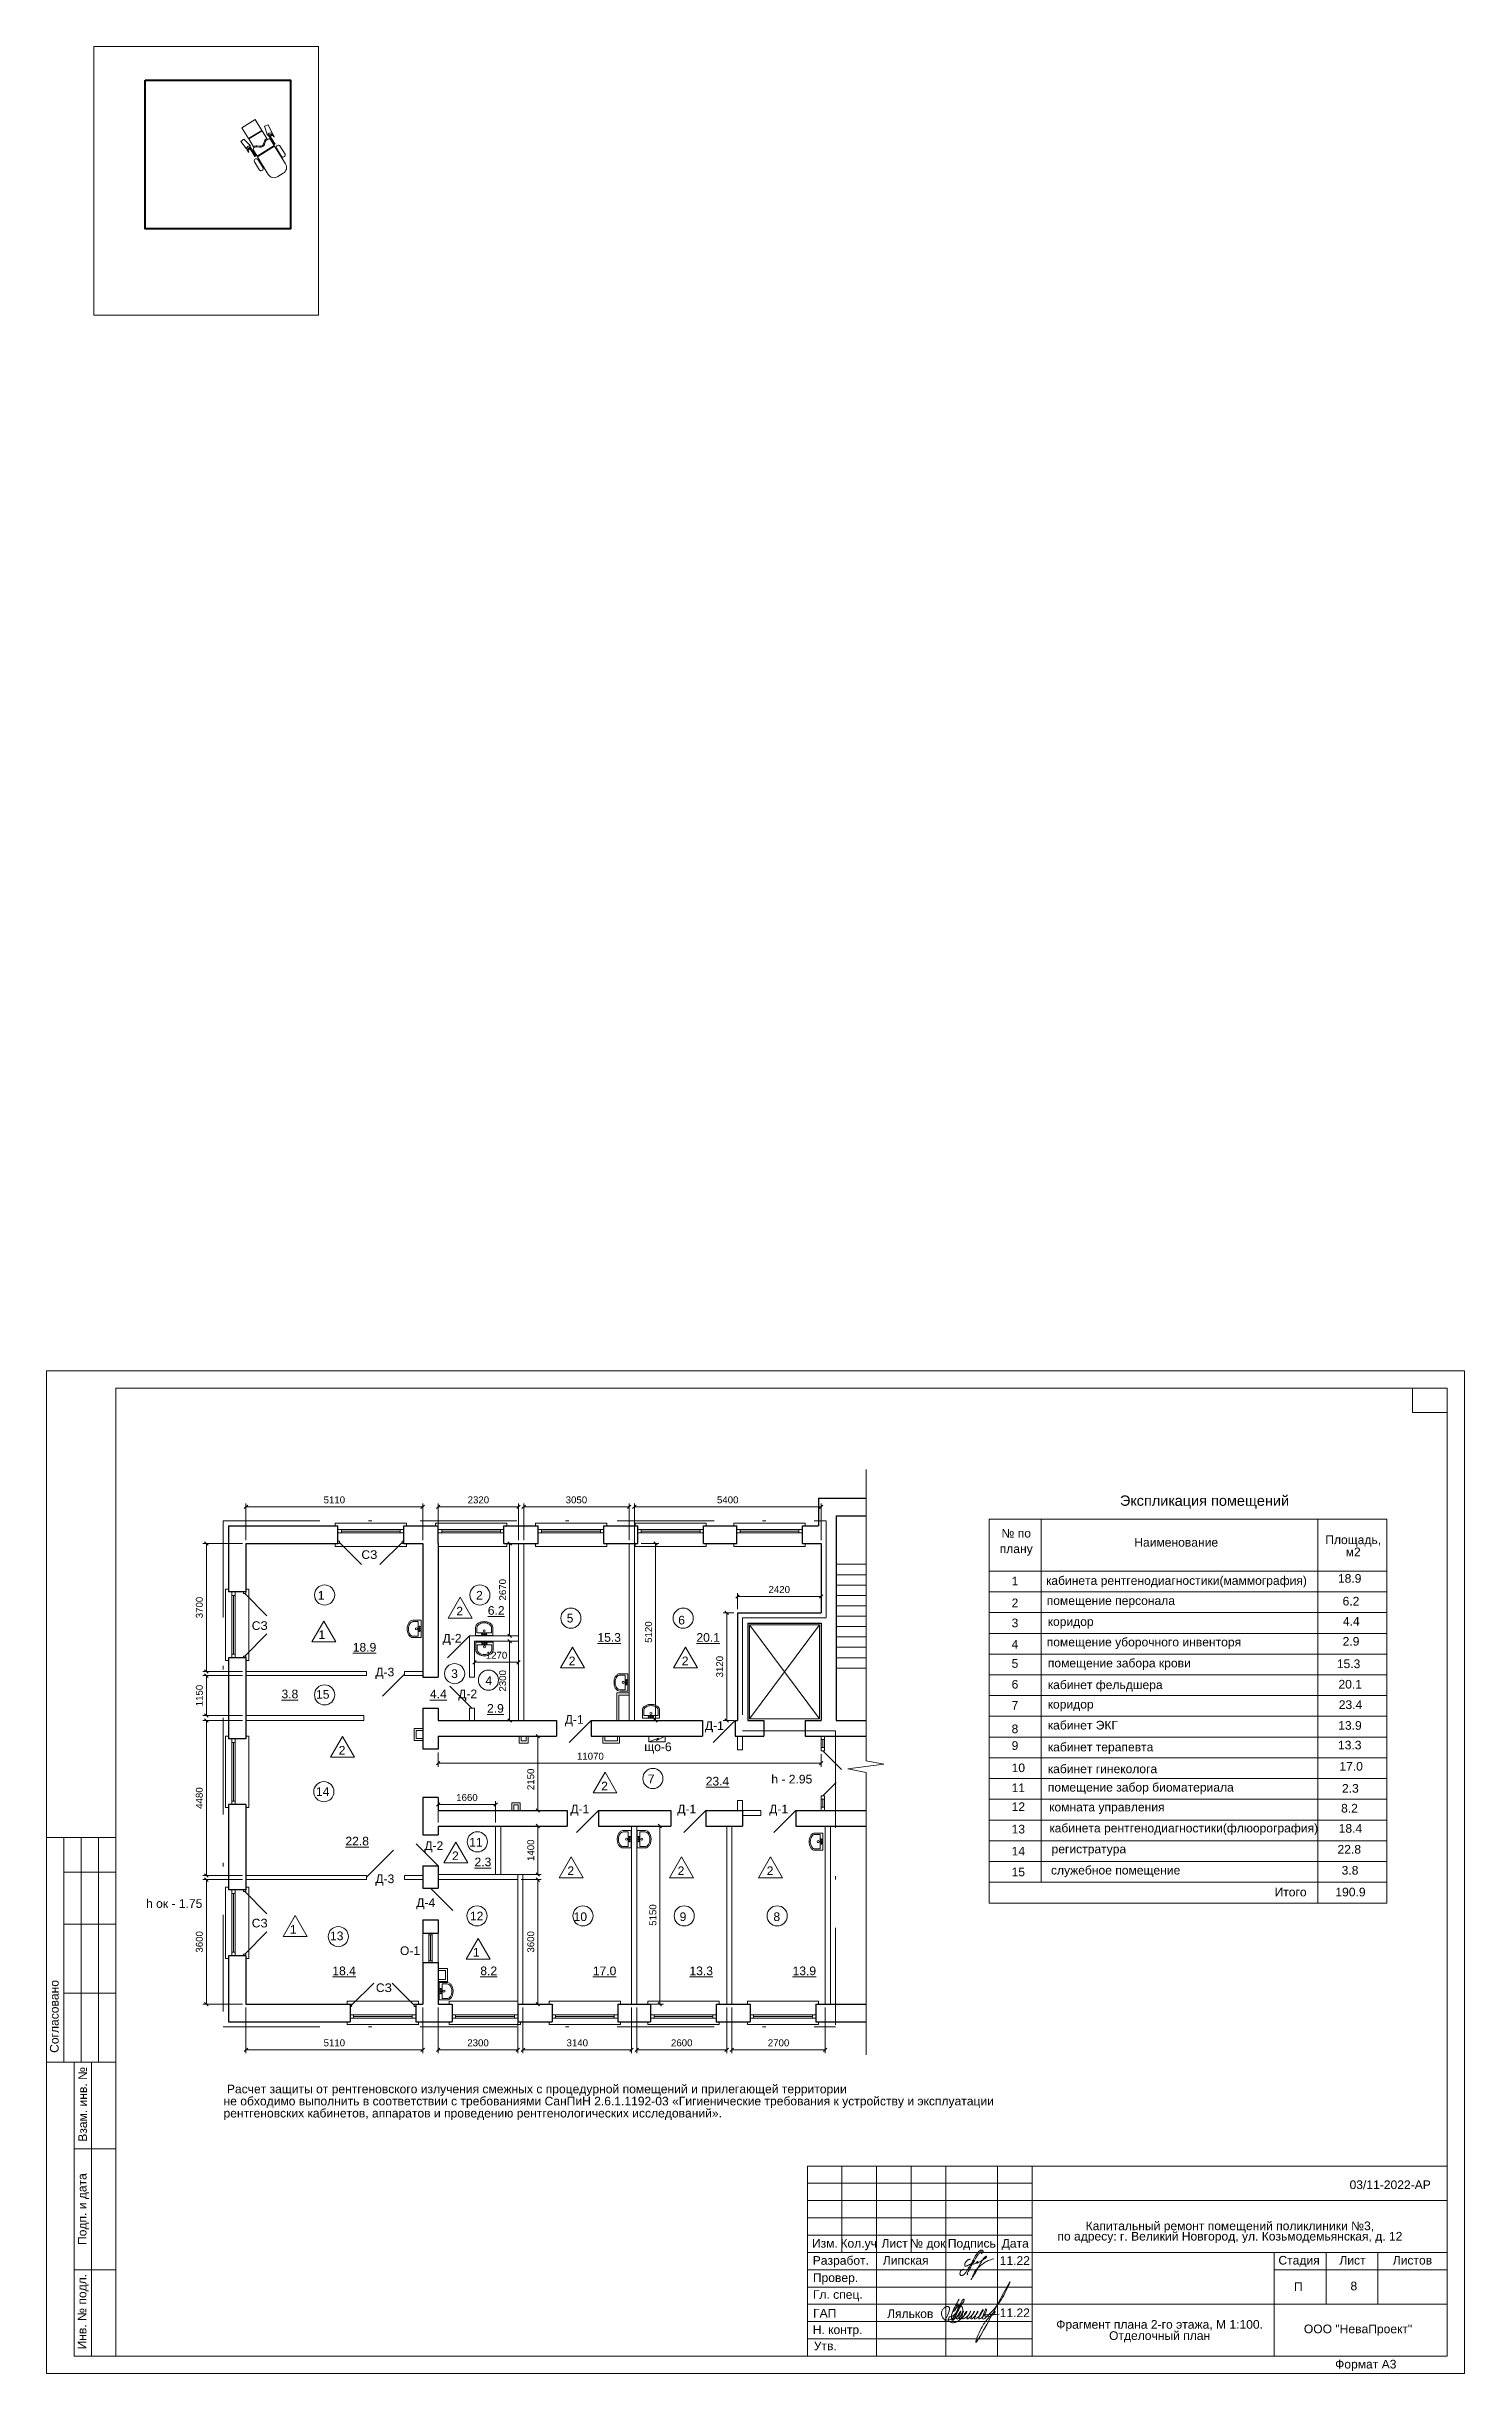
# Model space of a CAD drawing. Header units: metres. Extents: x 14591 to 15202, y 5442 to 5571.
# Drawn here: x 14917.2 to 14958.2, y 5478.8 to 5546.1 of the extents above; entities that cross this region are included whole.
import ezdxf
from ezdxf.enums import TextEntityAlignment as Align

# ---------------------------------------------------------------- set-up
doc = ezdxf.new("R2010")
doc.units = ezdxf.units.M
doc.header["$MEASUREMENT"] = 0
doc.header["$XCLIPFRAME"] = 0
doc.linetypes.add('DGN Style 4', pattern=[5.601258, 2.79888, -1.39944, 0.003499, -1.39944])
doc.layers.get('Defpoints').update_dxf_attribs({"lineweight": 0})
for name, color, linetype, lineweight in [('Level 1', 7, 'Continuous', 0), ('Level 23', 7, 'Continuous', 0), ('Level 44', 7, 'Continuous', 0), ('Level 50', 7, 'Continuous', 0), ('Level 63', 7, 'Continuous', 0), ('Стены', 7, 'Continuous', 13)]:
    doc.layers.add(name, color=color, linetype=linetype, lineweight=lineweight)
doc.styles.add('ARIAL', font='arial.ttf')
doc.styles.add('Style-Arial', font='arial.ttf')
doc.styles.add('Style-txt', font='txt.shx')
doc.dimstyles.new('100', dxfattribs={"dimtxt": 0.25, "dimasz": 0.1875, "dimexe": 0.125, "dimexo": 0.125, "dimgap": 0.0625, "dimtad": 1, "dimdec": 0, "dimlfac": 1000, "dimzin": 11, "dimdsep": 46, "dimtxsty": 'Style-txt', "dimblk": 'OBLIQUE', "dimcen": 0.09, "dimadec": 0, "dimazin": 3, "dimtfac": 1, "dimtdec": 0, "dimtmove": 0, "dimatfit": 3, "dimldrblk": 'TerminatorOpen', "dimfxl": 1, "dimfrac": 2, "dimtzin": 11, "dimlwd": 0, "dimlwe": 0, "dimarcsym": 0})
picture_1 = doc.add_image_def('image13.png', size_in_pixel=(1924, 2299))

msp = doc.modelspace()

# ---------------------------------------------------------------- texts
at = {"color": 7, "linetype": 'Continuous', "lineweight": 0, "style": 'Style-Arial'}
for s, p in [('1', (14945.11901895, 5501.84278337)), ('2', (14945.11901895, 5501.21273238)), ('3', (14945.11901895, 5500.63375147)), ('4', (14945.11901895, 5500.01617183)), ('5', (14945.11901895, 5499.46035015)), ('6', (14945.11901895, 5498.85821)), ('7', (14945.11901895, 5498.2483501)), ('що-6', (14934.49708725, 5497.05020212)), ('8', (14945.11901895, 5497.56901249)), ('9', (14945.11901895, 5497.08597699)), ('10', (14945.11901895, 5496.44192964)), ('11', (14945.11901895, 5495.86405155)), ('12', (14945.11901895, 5495.31705244)), ('13', (14945.11901895, 5494.66859381)), ('14', (14945.11901895, 5494.0313831)), ('15', (14945.11901895, 5493.42924294)), ('Итого', (14952.72256596, 5492.84866989)), ('190.9', (14954.48087579, 5492.84866989)), ('03/11-2022-АР', (14954.89186397, 5484.38243262))]:
    msp.add_text(s, height=0.25, dxfattribs=at).set_placement(p, align=Align.TOP_LEFT)
msp.add_text('Липская', height=0.25, dxfattribs=at).set_placement((14942.0579687, 5482.19799699), align=Align.TOP_CENTER)
at = {"color": 18, "linetype": 'Continuous', "lineweight": 13, "true_color": 0x000000, "style": 'ARIAL'}
for s, p in [('11.22', (14945.21151882, 5482.19016211)), ('П', (14953.41182196, 5481.43308009)), ('11.22', (14945.21151882, 5480.67770663))]:
    msp.add_text(s, height=0.25, dxfattribs=at).set_placement(p, align=Align.TOP_CENTER)
at = {"color": 7, "lineweight": 13, "style": 'Style-Arial'}
for s, p in [('8', (14954.9177617, 5481.45400484)), ('Ляльков', (14941.52008927, 5480.6511293))]:
    msp.add_text(s, height=0.25, dxfattribs=at).set_placement(p, align=Align.TOP_LEFT)
at = {"color": 7, "linetype": 'Continuous', "lineweight": 13, "char_height": 0.25, "style": 'Style-Arial'}
for s, insert, attachment_point, line_spacing_factor in [('кабинета рентгенодиагностики(маммография)\\P', (14946.11476401, 5501.85918255), 1, 0.6), ('помещение персонала\\P', (14946.13482514, 5501.2786691), 1, 0.6), ('помещение уборочного инвенторя\\P', (14946.13482514, 5500.07922872), 1, 0.6), ('комната управления\\P', (14946.2052081, 5495.3059639), 1, 1.2), ('кабинета рентгенодиагностики(флюорография)\\P', (14946.21145093, 5494.69889254), 1, 1.2), ('регистратура\\P', (14946.27442175, 5494.09315153), 1, 1.2), ('служебное помещение', (14946.25756374, 5493.48103939), 1, 0.792), ('Фрагмент плана 2-го этажа, М 1:100. \\PОтделочный план', (14949.3988583, 5480.01941615), 5, 0.776524)]:
    msp.add_mtext(s, dxfattribs=dict(at, insert=insert, attachment_point=attachment_point, line_spacing_factor=line_spacing_factor))
at = {"color": 7, "linetype": 'Continuous', "lineweight": 0, "char_height": 0.25, "attachment_point": 1, "line_spacing_factor": 0.6, "style": 'Style-Arial'}
for s, insert in [('h - 2.95\\P', (14938.17107587, 5496.11443373)), ('h ок - 1.75\\P', (14920.09029533, 5492.51609723))]:
    msp.add_mtext(s, dxfattribs=dict(at, insert=insert))
at = {"linetype": 'Continuous', "lineweight": 0, "insert": (14951.43115834, 5482.88018569), "char_height": 0.25, "attachment_point": 5, "line_spacing_factor": 0.72, "style": 'Style-Arial'}
msp.add_mtext('Капитальный ремонт помещений поликлиники №3, \\Pпо адресу: г. Великий Новгород, ул. Козьмодемьянская, д. 12', dxfattribs=at)
at = {"layer": 'Level 44', "color": 7, "linetype": 'Continuous', "lineweight": 0, "style": 'Style-Arial'}
for s, height, p in [('Экспликация помещений', 0.3, (14950.69760623, 5504.04542182)), ('Наименование', 0.2500002, (14949.87854247, 5502.83960649))]:
    msp.add_text(s, height=height, dxfattribs=at).set_placement(p, align=Align.MIDDLE_CENTER)
at = {"layer": 'Level 44', "color": 7, "linetype": 'Continuous', "lineweight": 13, "style": 'Style-Arial'}
for s, p in [('18.9', (14954.55474539, 5501.92090881)), ('6.2', (14954.68954048, 5501.26211124)), ('%%u6.2%%U', (14929.97263167, 5500.99452783)), ('4.4', (14954.69887112, 5500.68235491)), ('%%u18.9%%U', (14926.06822222, 5499.92920295)), ('%%u15.3%%U', (14933.14300268, 5500.21279449)), ('%%u20.1%%U', (14936.00430817, 5500.21279449)), ('2.9', (14954.69124149, 5500.10000232)), ('15.3', (14954.52341457, 5499.45098225)), ('%%u3.8%%U', (14924.00707964, 5498.57824748)), ('%%u4.4%%U', (14928.29903789, 5498.57824748)), ('20.1', (14954.5706531, 5498.85993924)), ('%%u2.9%%U', (14929.9505962, 5498.16138122)), ('23.4', (14954.57917463, 5498.26889622)), ('13.3', (14954.55691451, 5497.10039298)), ('13.9', (14954.56366287, 5497.66779428)), ('17.0', (14954.59740468, 5496.48570824)), ('%%u23.4%%U', (14936.27424265, 5496.05588384)), ('2.3', (14954.67260072, 5495.84738178)), ('8.2', (14954.64705173, 5495.27377712)), ('%%u22.8%%U', (14925.85613084, 5494.32273775)), ('18.4', (14954.5771596, 5494.68893747)), ('%%u2.3%%U', (14929.58893909, 5493.71873088)), ('22.8', (14954.54341778, 5494.08431166)), ('3.8', (14954.66247817, 5493.47782915)), ('%%u18.4%%U', (14925.47822256, 5490.5690747)), ('%%u8.2%%U', (14929.75668409, 5490.5690747)), ('%%u17.0%%U', (14933.00939458, 5490.5690747)), ('%%u13.3%%U', (14935.80321646, 5490.5690747)), ('%%u13.9%%U', (14938.78599247, 5490.5690747))]:
    msp.add_text(s, height=0.25, dxfattribs=at).set_placement(p, align=Align.TOP_LEFT)
at = {"layer": 'Level 44', "color": 7, "linetype": 'Continuous', "lineweight": 0, "char_height": 0.2500002, "attachment_point": 5, "style": 'Style-Arial'}
for s, insert, line_spacing_factor in [('№ по\\Pплану\\P', (14945.2521991, 5502.83948533), 1.08), ('Площадь,\\Pм2', (14954.9961991, 5502.73738533), 0.84)]:
    msp.add_mtext(s, dxfattribs=dict(at, insert=insert, line_spacing_factor=line_spacing_factor))
at = {"layer": 'Level 63', "color": 7, "linetype": 'Continuous', "lineweight": 13, "style": 'Style-Arial'}
for s, p in [('СЗ', (14926.54948015, 5502.48426612)), ('СЗ', (14923.37775, 5500.43081381)), ('Д-2', (14928.93858152, 5500.06401231)), ('Д-3', (14926.99505326, 5499.08791037)), ('Д-2', (14929.39126411, 5498.4563753)), ('Д-1', (14932.47189137, 5497.71603341)), ('Д-1', (14936.5242139, 5497.53844284)), ('Д-1', (14932.63385206, 5495.12561292)), ('Д-1', (14935.72460186, 5495.12561292)), ('Д-1', (14938.3834565, 5495.12561292)), ('Д-2', (14928.41220928, 5494.06577003)), ('Д-3', (14926.99505326, 5493.10659165)), ('Д-4', (14928.17863332, 5492.41760436)), ('СЗ', (14923.37775, 5491.82522748)), ('О-1', (14927.72387636, 5491.02639398)), ('СЗ', (14926.96786357, 5489.95572516))]:
    msp.add_text(s, height=0.25, dxfattribs=at).set_placement(p, align=Align.MIDDLE_CENTER)
at = {"layer": 'Level 63', "color": 7, "linetype": 'DGN Style 4', "lineweight": 13, "style": 'Style-Arial'}
for s, p in [('коридор', (14946.16317975, 5500.67171919)), ('помещение забора крови', (14946.16668008, 5499.47140975)), ('кабинет фельдшера', (14946.16668008, 5498.84375846)), ('коридор', (14946.16317975, 5498.28052801)), ('кабинет ЭКГ', (14946.16668008, 5497.67552831)), ('кабинет терапевта', (14946.16668008, 5497.0436103)), ('кабинет гинеколога', (14946.16668008, 5496.41169228)), ('помещение забор биоматериала', (14946.16668008, 5495.87967019))]:
    msp.add_text(s, height=0.25, dxfattribs=at).set_placement(p, align=Align.TOP_LEFT)
at = {"layer": 'Level 63', "color": 18, "linetype": 'Continuous', "lineweight": 13, "true_color": 0x000000, "insert": (14921.62214024, 5487.15261503), "char_height": 0.25, "width": 44.7545731707, "attachment_point": 1, "line_spacing_factor": 0.84, "style": 'Style-Arial'}
msp.add_mtext('\\pl0.70875,t0.70875; Расчет защиты от рентгеновского излучения смежных с процедурной помещений и прилегающей территории \\Pне обходимо выполнить в соответствии с требованиями СанПиН 2.6.1.1192-03 «Гигиенические требования к устройству и эксплуатации \\Pрентгеновских кабинетов, аппаратов и проведению рентгенологических исследований».\\P', dxfattribs=at)
at = {"layer": 'Стены', "color": 7, "linetype": 'Continuous', "lineweight": 13, "style": 'Style-Arial'}
for s, p in [('1', (14925.15248161, 5501.30825855)), ('2', (14929.73049183, 5501.30825855)), ('2', (14929.15882194, 5500.85048015)), ('5', (14932.35114288, 5500.64622145)), ('6', (14935.57590718, 5500.58887477)), ('1', (14925.17219687, 5500.16535273)), ('3', (14929.01001584, 5499.04079008)), ('2', (14932.40912231, 5499.40881767)), ('2', (14935.67773965, 5499.40881767)), ('15', (14925.20048667, 5498.44085557)), ('4', (14930.0011885, 5498.84031243)), ('2', (14925.75764748, 5496.82463285)), ('14', (14925.19896228, 5495.6308682)), ('2', (14933.34907273, 5495.79018695)), ('7', (14934.69669201, 5495.99755611)), ('2', (14929.0349413, 5493.77147349)), ('11', (14929.62925316, 5494.16569389)), ('2', (14932.37104226, 5493.33916774)), ('2', (14935.55964332, 5493.33916774)), ('2', (14938.13414343, 5493.33916774)), ('1', (14924.34552252, 5491.64251242)), ('12', (14929.64975807, 5492.03029252)), ('10', (14932.64924922, 5492.01030754)), ('9', (14935.6165879, 5492.01030754)), ('8', (14938.32942943, 5492.01030754)), ('13', (14925.60443565, 5491.4564158)), ('1', (14929.63623834, 5490.98054424))]:
    msp.add_text(s, height=0.25, dxfattribs=at).set_placement(p, align=Align.MIDDLE_CENTER)

# ---------------------------------------------------------------- blocks, each defined once
blk = doc.blocks.new('*U50')
at = {"layer": 'Стены', "color": 7, "linetype": 'Continuous', "lineweight": 0}
for p, q in [((-1.03, 0.335), (1.03, 0.335)), ((-1.03, 0.255), (-1.03, 0.335)), ((0.85, 0.155), (-0.85, 0.155)), ((0.85, 0.105), (-0.85, 0.105)), ((0.85, 0.055), (-0.85, 0.055)), ((1.03, 0.255), (1.03, 0.335)), ((-0.95, -0.335), (1.03, -0.335)), ((1.03, -0.335), (1.03, -0.255))]:
    blk.add_line(p, q, dxfattribs=at)
at = {"layer": 'Стены', "color": 7, "linetype": 'Continuous', "lineweight": 30}
for p, q in [((-0.95, -0.255), (-0.95, 0.255)), ((0.95, -0.255), (0.95, 0.255))]:
    blk.add_line(p, q, dxfattribs=at)
at = {"layer": 'Стены', "color": 7, "linetype": 'Continuous', "lineweight": 13, "flags": 128}
for points in [[(-0.95, 0.155), (-0.85, 0.155), (-0.85, 0.055), (-0.95, 0.055), (-0.95, 0.155)], [(0.85, 0.155), (0.95, 0.155), (0.95, 0.055), (0.85, 0.055), (0.85, 0.155)]]:
    blk.add_lwpolyline(points, close=True, dxfattribs=at)
blk = doc.blocks.new('*U54')
at = {"layer": 'Стены', "color": 7, "linetype": 'Continuous', "lineweight": 0}
for p, q in [((-0.335, -1.03), (-0.335, 1.03)), ((-0.255, 1.03), (-0.335, 1.03)), ((-0.155, 0.85), (-0.155, -0.85)), ((-0.105, 0.85), (-0.105, -0.85)), ((-0.055, 0.85), (-0.055, -0.85)), ((0.335, 1.03), (0.255, 1.03)), ((0.335, -1.03), (0.335, 1.03)), ((-0.255, -1.03), (-0.335, -1.03)), ((0.255, -1.03), (0.335, -1.03))]:
    blk.add_line(p, q, dxfattribs=at)
at = {"layer": 'Стены', "color": 7, "linetype": 'Continuous', "lineweight": 30}
for p, q in [((0.255, 0.95), (-0.255, 0.95)), ((0.255, -0.95), (-0.255, -0.95))]:
    blk.add_line(p, q, dxfattribs=at)
at = {"layer": 'Стены', "color": 7, "linetype": 'Continuous', "lineweight": 13, "flags": 128}
for points in [[(-0.155, 0.85), (-0.155, 0.95), (-0.055, 0.95), (-0.055, 0.85), (-0.155, 0.85)], [(-0.155, -0.95), (-0.155, -0.85), (-0.055, -0.85), (-0.055, -0.95), (-0.155, -0.95)]]:
    blk.add_lwpolyline(points, close=True, dxfattribs=at)
blk = doc.blocks.new('ум6')
at = {"layer": 'Стены', "color": 7, "linetype": 'Continuous', "lineweight": 0}
for p, q in [((-0.325, 0), (-0.325, -0.306)), ((0.325, 0), (-0.325, 0)), ((0.325, -0.306), (0.325, 0)), ((-0.274, -0.103), (-0.274, -0.294)), ((0.275, -0.103), (-0.274, -0.103)), ((0.275, -0.294), (0.275, -0.103))]:
    blk.add_line(p, q, dxfattribs=at)
for centre, radius in [((-0.082, -0.054), 0.0217), ((-0.001, -0.176), 0.0383), ((-0.001, -0.054), 0.0217), ((0.074, -0.054), 0.0217)]:
    blk.add_circle(centre, radius, dxfattribs=at)
for centre, radius, start, end in [((-0.18, -0.306), 0.145, 180, 212.11537), ((-0.094, -0.251), 0.247, 212.11537, 236.5784), ((-0.151, -0.294), 0.122, 180, 212.11537), ((-0.079, -0.248), 0.208, 212.11537, 236.5784), ((-0.037, -0.165), 0.35, 236.5784, 254.7118), ((-0.031, -0.175), 0.295, 236.5784, 254.7118), ((0, -0.029), 0.491, 254.7118, 270), ((0.001, -0.061), 0.414, 254.7118, 270), ((0, -0.029), 0.491, 270, 285.2882), ((0.001, -0.061), 0.414, 270, 285.2882), ((0.032, -0.175), 0.295, 285.2882, 303.4216), ((0.037, -0.165), 0.35, 285.2882, 303.4216), ((0.08, -0.248), 0.208, 303.4216, 327.88463), ((0.094, -0.251), 0.247, 303.4216, 327.88463), ((0.153, -0.294), 0.122, 327.88463, 0), ((0.18, -0.306), 0.145, 327.88463, 0)]:
    blk.add_arc(centre, radius, start, end, dxfattribs=at)
blk = doc.blocks.new('*U150')
at = {"layer": 'Level 50', "color": 7, "linetype": 'Continuous', "lineweight": 0}
for p, q in [((-20.487, 14.5), (20.513, 14.5)), ((-20.487, -14.5), (-20.487, 14.5)), ((20.513, 14.5), (20.513, -14.5)), ((20.513, -14.5), (-20.487, -14.5))]:
    blk.add_line(p, q, dxfattribs=at)
at = {"layer": 'Level 50', "color": 7, "linetype": 'Continuous', "lineweight": 13}
for p, q in [((-18.487, 14), (20.013, 14)), ((-18.487, 14), (-18.487, -14)), ((19.013, 14), (19.013, 13.3)), ((20.013, 14), (20.013, -14)), ((19.013, 13.3), (20.013, 13.3)), ((-18.926, -14), (20.013, -14))]:
    blk.add_line(p, q, dxfattribs=at)
at = {"layer": 'Level 63', "color": 7, "linetype": 'Continuous', "lineweight": 13}
for p, q in [((-20.487, 1), (-18.487, 1)), ((-20.487, 1), (-20.487, -5.5)), ((-19.987, 1), (-19.987, -5.5)), ((-19.487, 1), (-19.487, -5.5)), ((-18.987, 1), (-18.987, -5.5)), ((-19.987, 0), (-18.487, 0)), ((-19.987, -1.5), (-18.487, -1.5)), ((-19.987, -3.5), (-18.487, -3.5)), ((-20.487, -5.5), (-18.487, -5.5)), ((-19.687, -5.5), (-18.487, -5.5)), ((-19.187, -14), (-19.187, -5.5)), ((-19.687, -8), (-18.487, -8)), ((1.513, -8.5), (20.013, -8.5)), ((1.513, -8.5), (1.513, -14)), ((2.513, -8.5), (2.513, -11)), ((3.513, -8.5), (3.513, -14)), ((4.513, -8.5), (4.513, -11)), ((5.513, -8.5), (5.513, -14)), ((7.013, -8.5), (7.013, -14)), ((8.013, -8.5), (8.013, -14)), ((8.013, -9.5), (20.013, -9.5)), ((1.513, -10.5), (8.013, -10.5)), ((1.513, -11), (8.013, -11)), ((8.013, -11), (20.013, -11)), ((-19.687, -11.5), (-18.487, -11.5)), ((15.013, -11.5), (20.013, -11.5)), ((8.013, -12.5), (20.013, -12.5))]:
    blk.add_line(p, q, dxfattribs=at)
at = {"layer": 'Level 63', "color": 7, "linetype": 'Continuous', "lineweight": 0}
for p, q in [((1.513, -9), (8.013, -9)), ((1.513, -9.5), (8.013, -9.5)), ((1.513, -10), (8.013, -10)), ((1.513, -11.5), (8.013, -11.5)), ((1.513, -12), (8.013, -12)), ((1.513, -12.5), (8.013, -12.5)), ((1.513, -13), (8.013, -13)), ((1.513, -13.5), (8.013, -13.5))]:
    blk.add_line(p, q, dxfattribs=at)
at = {"layer": 'Level 63', "color": 7, "linetype": 'Continuous', "lineweight": 13, "flags": 128}
for points in [[(-18.487, -14), (-19.687, -14), (-19.687, -5.5)], [(15.013, -11), (15.013, -14)], [(16.513, -11), (16.513, -12.5)], [(18.013, -11), (18.013, -12.5)]]:
    blk.add_lwpolyline(points, dxfattribs=at)
at = {"layer": 'Level 63', "color": 7, "linetype": 'Continuous', "lineweight": 0, "style": 'Style-Arial'}
for s, p in [('Согласовано', (-20.263, -4.173)), ('Взам. инв. №', (-19.445, -6.716)), ('Подп. и дата', (-19.457, -9.745)), ('Инв. № подл.', (-19.462, -12.713))]:
    blk.add_text(s, height=0.25002, rotation=90, dxfattribs=at).set_placement(p, align=Align.MIDDLE_CENTER)
for s, p in [('Изм.', (2.02, -10.735)), ('Кол.уч', (2.997, -10.735)), ('Лист', (4.036, -10.735)), ('№ док', (4.994, -10.735)), ('Подпись', (6.268, -10.735)), ('Дата', (7.524, -10.735)), ('Разработ.', (2.482, -11.231)), ('Стадия', (15.731, -11.225)), ('Лист', (17.276, -11.225)), ('Листов', (19.009, -11.225)), ('Провер.', (2.327, -11.729)), ('Гл. спец.', (2.393, -12.216)), ('ГАП', (2.014, -12.757)), ('Н. контр.', (2.388, -13.235)), ('ООО "НеваПроект"', (17.436, -13.211)), ('Утв.', (2.032, -13.702)), ('Формат А3', (17.66, -14.231))]:
    blk.add_text(s, height=0.25, dxfattribs=at).set_placement(p, align=Align.MIDDLE_CENTER)
blk = doc.blocks.new('формат_А3')
at = {"layer": 'Level 50', "color": 7, "linetype": 'Continuous', "lineweight": 13}
blk.add_blockref('*U150', (20.487, -14.5), dxfattribs=at)
blk = doc.blocks.new('*U194')
at = {"layer": 'Level 1', "color": 5, "linetype": 'Continuous', "lineweight": 0}
for points, knots in [([(0.31, 0.78), (0.34, 0.81), (0.4, 0.88), (0.43, 0.93), (0.43, 0.97), (0.42, 1.01), (0.39, 1.04), (0.33, 1.05), (0.26, 1.03), (0.21, 1.01), (0.12, 0.93), (0.06, 0.87), (-0.03, 0.75), (-0.11, 0.62), (-0.21, 0.44), (-0.3, 0.26), (-0.38, 0.11), (-0.48, -0.06), (-0.64, -0.3), (-0.75, -0.47), (-0.87, -0.64), (-0.99, -0.73), (-1.02, -0.73), (-1.06, -0.74), (-1.14, -0.72), (-1.16, -0.69), (-1.18, -0.65), (-1.18, -0.58), (-1.17, -0.52), (-1.15, -0.43), (-1.08, -0.35), (-1.04, -0.34), (-0.99, -0.31), (-0.96, -0.3), (-0.92, -0.29), (-0.91, -0.31), (-0.92, -0.32)], [0, 0, 0, 0, 0.032258, 0.064516, 0.096774, 0.129032, 0.16129, 0.193548, 0.225806, 0.258065, 0.290323, 0.322581, 0.354839, 0.387097, 0.419355, 0.451613, 0.483871, 0.516129, 0.548387, 0.580645, 0.612903, 0.645161, 0.677419, 0.709677, 0.741935, 0.774194, 0.806452, 0.83871, 0.870968, 0.903226, 0.935484, 0.967742, 0.983871, 0.991935, 0.995968, 1, 1, 1, 1]), ([(0.32, 0.97), (0.32, 0.97), (0.33, 0.98), (0.32, 0.98), (0.31, 0.97), (0.3, 0.97), (0.29, 0.95), (0.21, 0.88), (0.15, 0.82), (0.09, 0.75), (-0.01, 0.62), (-0.17, 0.29), (-0.31, 0.07), (-0.54, -0.32), (-0.64, -0.51), (-0.69, -0.64), (-0.64, -0.69)], [0, 0, 0, 0, 0.005306, 0.009091, 0.012718, 0.03509, 0.04357, 0.143713, 0.287425, 0.431138, 0.57485, 0.718563, 0.862275, 0.934132, 0.97006, 1, 1, 1, 1])]:
    blk.add_open_spline(points, degree=3, knots=knots, dxfattribs=at)
blk.add_open_spline([(-0.47, 0.37), (-0.48, 0.41), (-0.52, 0.41), (-0.56, 0.39), (-0.63, 0.36), (-0.68, 0.32), (-0.75, 0.25), (-0.8, 0.18), (-0.84, 0.12), (-0.85, 0.05), (-0.85, -0.04), (-0.83, -0.08), (-0.8, -0.08), (-0.77, -0.08), (-0.71, -0.06), (-0.66, -0.04), (-0.53, 0.03), (-0.31, 0.14), (-0.22, 0.24), (-0.17, 0.32), (-0.19, 0.32), (-0.3, 0.13), (-0.31, 0.08), (-0.31, 0.06), (-0.27, 0.06), (-0.23, 0.06), (-0.16, 0.09), (-0.08, 0.14), (-0.02, 0.18), (0.02, 0.21), (0.06, 0.25), (0.06, 0.27), (0.03, 0.23), (0, 0.17), (0, 0.14), (0.03, 0.14), (0.11, 0.19), (0.24, 0.26), (0.32, 0.3), (0.44, 0.37), (0.55, 0.44), (0.61, 0.48), (0.65, 0.52), (0.68, 0.57), (0.68, 0.62), (0.68, 0.63), (0.65, 0.63), (0.59, 0.59), (0.51, 0.52), (0.45, 0.43), (0.37, 0.31), (0.32, 0.23), (0.24, 0.11), (0.16, -0.05), (0.09, -0.18), (-0.03, -0.4), (-0.22, -0.74), (-0.32, -0.89), (-0.41, -1), (-0.41, -1.05), (-0.38, -1.02), (-0.32, -0.82), (-0.24, -0.63), (-0.15, -0.46), (-0.09, -0.38), (0.01, -0.25), (0.14, -0.13), (0.22, -0.06), (0.34, 0.03), (0.46, 0.12), (0.58, 0.2), (0.72, 0.28), (0.88, 0.35), (1.01, 0.39), (1.08, 0.41), (1.18, 0.43)], degree=3, dxfattribs=at)
blk = doc.blocks.new('_Oblique')
at = {"color": 0, "linetype": 'ByBlock', "lineweight": -2}
blk.add_line((0.5, 0.5), (-0.5, -0.5), dxfattribs=at)
blk = doc.blocks.new('*D196')
at = {"color": 7, "linetype": 'Continuous', "lineweight": 0, "transparency": 16777216}
for p, q in [((14922.98, 5502.903), (14922.98, 5503.964)), ((14928.09, 5502.903), (14928.09, 5503.964))]:
    blk.add_line(p, q, dxfattribs=at)
at = {"color": 0, "linetype": 'Continuous', "lineweight": 0, "transparency": 16777216}
blk.add_line((14922.98, 5503.864), (14928.09, 5503.864), dxfattribs=at)
at = {"layer": 'Defpoints', "color": 0, "linetype": 'Continuous', "lineweight": 40, "transparency": 16777216}
for p in [(14928.09, 5503.864), (14922.98, 5502.803), (14928.09, 5502.803)]:
    blk.add_point(p, dxfattribs=at)
at = {"color": 0, "linetype": 'Continuous', "lineweight": 0, "transparency": 16777216, "xscale": 0.1, "yscale": 0.1, "zscale": 0.1, "rotation": 180}
blk.add_blockref('_Oblique', (14922.98, 5503.864), dxfattribs=at)
at = {"color": 0, "linetype": 'Continuous', "lineweight": 0, "transparency": 16777216, "xscale": 0.1, "yscale": 0.1, "zscale": 0.1}
blk.add_blockref('_Oblique', (14928.09, 5503.864), dxfattribs=at)
at = {"color": 0, "linetype": 'Continuous', "lineweight": 0, "transparency": 16777216, "insert": (14925.535, 5504.066), "char_height": 0.2, "attachment_point": 5, "style": 'Style-Arial'}
blk.add_mtext('5110', dxfattribs=at)
blk = doc.blocks.new('TerminatorOpen')
at = {"color": 0, "linetype": 'ByBlock', "lineweight": -2}
for q in [(-1, 0.5), (-1, 0), (-1, -0.5)]:
    blk.add_line((0, 0), q, dxfattribs=at)
blk = doc.blocks.new('*D197')
at = {"color": 7, "linetype": 'Continuous', "lineweight": 0, "transparency": 16777216}
for p, q in [((14928.54, 5502.903), (14928.54, 5503.964)), ((14930.86, 5502.903), (14930.86, 5503.964))]:
    blk.add_line(p, q, dxfattribs=at)
at = {"color": 0, "linetype": 'Continuous', "lineweight": 0, "transparency": 16777216}
blk.add_line((14930.86, 5503.864), (14928.54, 5503.864), dxfattribs=at)
at = {"layer": 'Defpoints', "color": 0, "linetype": 'Continuous', "lineweight": 40, "transparency": 16777216}
for p in [(14928.54, 5503.864), (14928.54, 5502.803), (14930.86, 5502.803)]:
    blk.add_point(p, dxfattribs=at)
at = {"color": 0, "linetype": 'Continuous', "lineweight": 0, "transparency": 16777216, "xscale": 0.1, "yscale": 0.1, "zscale": 0.1, "rotation": 180}
blk.add_blockref('_Oblique', (14928.54, 5503.864), dxfattribs=at)
at = {"color": 0, "linetype": 'Continuous', "lineweight": 0, "transparency": 16777216, "xscale": 0.1, "yscale": 0.1, "zscale": 0.1}
blk.add_blockref('_Oblique', (14930.86, 5503.864), dxfattribs=at)
at = {"color": 0, "linetype": 'Continuous', "lineweight": 0, "transparency": 16777216, "insert": (14929.7, 5504.066), "char_height": 0.2, "attachment_point": 5, "style": 'Style-Arial'}
blk.add_mtext('2320', dxfattribs=at)
blk = doc.blocks.new('*D198')
at = {"color": 7, "linetype": 'Continuous', "lineweight": 0, "transparency": 16777216}
for p, q in [((14931.01, 5502.903), (14931.01, 5503.964)), ((14934.06, 5502.903), (14934.06, 5503.964))]:
    blk.add_line(p, q, dxfattribs=at)
at = {"color": 0, "linetype": 'Continuous', "lineweight": 0, "transparency": 16777216}
blk.add_line((14931.01, 5503.864), (14934.06, 5503.864), dxfattribs=at)
at = {"layer": 'Defpoints', "color": 0, "linetype": 'Continuous', "lineweight": 40, "transparency": 16777216}
for p in [(14934.06, 5503.864), (14931.01, 5502.803), (14934.06, 5502.803)]:
    blk.add_point(p, dxfattribs=at)
at = {"color": 0, "linetype": 'Continuous', "lineweight": 0, "transparency": 16777216, "xscale": 0.1, "yscale": 0.1, "zscale": 0.1, "rotation": 180}
blk.add_blockref('_Oblique', (14931.01, 5503.864), dxfattribs=at)
at = {"color": 0, "linetype": 'Continuous', "lineweight": 0, "transparency": 16777216, "xscale": 0.1, "yscale": 0.1, "zscale": 0.1}
blk.add_blockref('_Oblique', (14934.06, 5503.864), dxfattribs=at)
at = {"color": 0, "linetype": 'Continuous', "lineweight": 0, "transparency": 16777216, "insert": (14932.535, 5504.066), "char_height": 0.2, "attachment_point": 5, "style": 'Style-Arial'}
blk.add_mtext('3050', dxfattribs=at)
blk = doc.blocks.new('*D199')
at = {"color": 7, "linetype": 'Continuous', "lineweight": 0, "transparency": 16777216}
for p, q in [((14934.21, 5502.503), (14934.21, 5503.964)), ((14939.61, 5502.903), (14939.61, 5503.964))]:
    blk.add_line(p, q, dxfattribs=at)
at = {"color": 0, "linetype": 'Continuous', "lineweight": 0, "transparency": 16777216}
blk.add_line((14934.21, 5503.864), (14939.61, 5503.864), dxfattribs=at)
at = {"layer": 'Defpoints', "color": 0, "linetype": 'Continuous', "lineweight": 40, "transparency": 16777216}
for p in [(14939.61, 5503.864), (14934.21, 5502.403), (14939.61, 5502.803)]:
    blk.add_point(p, dxfattribs=at)
at = {"color": 0, "linetype": 'Continuous', "lineweight": 0, "transparency": 16777216, "xscale": 0.1, "yscale": 0.1, "zscale": 0.1, "rotation": 180}
blk.add_blockref('_Oblique', (14934.21, 5503.864), dxfattribs=at)
at = {"color": 0, "linetype": 'Continuous', "lineweight": 0, "transparency": 16777216, "xscale": 0.1, "yscale": 0.1, "zscale": 0.1}
blk.add_blockref('_Oblique', (14939.61, 5503.864), dxfattribs=at)
at = {"color": 0, "linetype": 'Continuous', "lineweight": 0, "transparency": 16777216, "insert": (14936.91, 5504.066), "char_height": 0.2, "attachment_point": 5, "style": 'Style-Arial'}
blk.add_mtext('5400', dxfattribs=at)
blk = doc.blocks.new('*D200')
at = {"color": 7, "linetype": 'Continuous', "lineweight": 0, "transparency": 16777216}
for p, q in [((14937.03, 5489.383), (14937.03, 5488.059)), ((14939.73, 5489.383), (14939.73, 5488.059))]:
    blk.add_line(p, q, dxfattribs=at)
at = {"color": 0, "linetype": 'Continuous', "lineweight": 0, "transparency": 16777216}
blk.add_line((14937.03, 5488.159), (14939.73, 5488.159), dxfattribs=at)
at = {"layer": 'Defpoints', "color": 0, "linetype": 'Continuous', "lineweight": 40, "transparency": 16777216}
for p in [(14937.03, 5489.483), (14939.73, 5489.483), (14939.73, 5488.159)]:
    blk.add_point(p, dxfattribs=at)
at = {"color": 0, "linetype": 'Continuous', "lineweight": 0, "transparency": 16777216, "xscale": 0.1, "yscale": 0.1, "zscale": 0.1, "rotation": 180}
blk.add_blockref('_Oblique', (14937.03, 5488.159), dxfattribs=at)
at = {"color": 0, "linetype": 'Continuous', "lineweight": 0, "transparency": 16777216, "xscale": 0.1, "yscale": 0.1, "zscale": 0.1}
blk.add_blockref('_Oblique', (14939.73, 5488.159), dxfattribs=at)
at = {"color": 0, "linetype": 'Continuous', "lineweight": 0, "transparency": 16777216, "insert": (14938.38, 5488.361), "char_height": 0.2, "attachment_point": 5, "style": 'Style-Arial'}
blk.add_mtext('2700', dxfattribs=at)
blk = doc.blocks.new('*D201')
at = {"color": 7, "linetype": 'Continuous', "lineweight": 0, "transparency": 16777216}
for p, q in [((14934.28, 5489.383), (14934.28, 5488.059)), ((14936.88, 5489.383), (14936.88, 5488.059))]:
    blk.add_line(p, q, dxfattribs=at)
at = {"color": 0, "linetype": 'Continuous', "lineweight": 0, "transparency": 16777216}
blk.add_line((14934.28, 5488.159), (14936.88, 5488.159), dxfattribs=at)
at = {"layer": 'Defpoints', "color": 0, "linetype": 'Continuous', "lineweight": 40, "transparency": 16777216}
for p in [(14934.28, 5489.483), (14936.88, 5489.483), (14936.88, 5488.159)]:
    blk.add_point(p, dxfattribs=at)
at = {"color": 0, "linetype": 'Continuous', "lineweight": 0, "transparency": 16777216, "xscale": 0.1, "yscale": 0.1, "zscale": 0.1, "rotation": 180}
blk.add_blockref('_Oblique', (14934.28, 5488.159), dxfattribs=at)
at = {"color": 0, "linetype": 'Continuous', "lineweight": 0, "transparency": 16777216, "xscale": 0.1, "yscale": 0.1, "zscale": 0.1}
blk.add_blockref('_Oblique', (14936.88, 5488.159), dxfattribs=at)
at = {"color": 0, "linetype": 'Continuous', "lineweight": 0, "transparency": 16777216, "insert": (14935.58, 5488.361), "char_height": 0.2, "attachment_point": 5, "style": 'Style-Arial'}
blk.add_mtext('2600', dxfattribs=at)
blk = doc.blocks.new('*D202')
at = {"color": 7, "linetype": 'Continuous', "lineweight": 0, "transparency": 16777216}
for p, q in [((14930.99, 5489.383), (14930.99, 5488.059)), ((14934.13, 5489.383), (14934.13, 5488.059))]:
    blk.add_line(p, q, dxfattribs=at)
at = {"color": 0, "linetype": 'Continuous', "lineweight": 0, "transparency": 16777216}
blk.add_line((14930.99, 5488.159), (14934.13, 5488.159), dxfattribs=at)
at = {"layer": 'Defpoints', "color": 0, "linetype": 'Continuous', "lineweight": 40, "transparency": 16777216}
for p in [(14930.99, 5489.483), (14934.13, 5489.483), (14934.13, 5488.159)]:
    blk.add_point(p, dxfattribs=at)
at = {"color": 0, "linetype": 'Continuous', "lineweight": 0, "transparency": 16777216, "xscale": 0.1, "yscale": 0.1, "zscale": 0.1, "rotation": 180}
blk.add_blockref('_Oblique', (14930.99, 5488.159), dxfattribs=at)
at = {"color": 0, "linetype": 'Continuous', "lineweight": 0, "transparency": 16777216, "xscale": 0.1, "yscale": 0.1, "zscale": 0.1}
blk.add_blockref('_Oblique', (14934.13, 5488.159), dxfattribs=at)
at = {"color": 0, "linetype": 'Continuous', "lineweight": 0, "transparency": 16777216, "insert": (14932.56, 5488.361), "char_height": 0.2, "attachment_point": 5, "style": 'Style-Arial'}
blk.add_mtext('3140', dxfattribs=at)
blk = doc.blocks.new('*D203')
at = {"color": 7, "linetype": 'Continuous', "lineweight": 0, "transparency": 16777216}
for p, q in [((14928.54, 5489.383), (14928.54, 5488.059)), ((14930.84, 5489.179), (14930.84, 5488.059))]:
    blk.add_line(p, q, dxfattribs=at)
at = {"color": 0, "linetype": 'Continuous', "lineweight": 0, "transparency": 16777216}
blk.add_line((14928.54, 5488.159), (14930.84, 5488.159), dxfattribs=at)
at = {"layer": 'Defpoints', "color": 0, "linetype": 'Continuous', "lineweight": 40, "transparency": 16777216}
for p in [(14928.54, 5489.483), (14930.84, 5489.279), (14930.84, 5488.159)]:
    blk.add_point(p, dxfattribs=at)
at = {"color": 0, "linetype": 'Continuous', "lineweight": 0, "transparency": 16777216, "xscale": 0.1, "yscale": 0.1, "zscale": 0.1, "rotation": 180}
blk.add_blockref('_Oblique', (14928.54, 5488.159), dxfattribs=at)
at = {"color": 0, "linetype": 'Continuous', "lineweight": 0, "transparency": 16777216, "xscale": 0.1, "yscale": 0.1, "zscale": 0.1}
blk.add_blockref('_Oblique', (14930.84, 5488.159), dxfattribs=at)
at = {"color": 0, "linetype": 'Continuous', "lineweight": 0, "transparency": 16777216, "insert": (14929.69, 5488.361), "char_height": 0.2, "attachment_point": 5, "style": 'Style-Arial'}
blk.add_mtext('2300', dxfattribs=at)
blk = doc.blocks.new('*D204')
at = {"color": 7, "linetype": 'Continuous', "lineweight": 0, "transparency": 16777216}
for p, q in [((14922.98, 5489.383), (14922.98, 5488.059)), ((14928.09, 5489.383), (14928.09, 5488.059))]:
    blk.add_line(p, q, dxfattribs=at)
at = {"color": 0, "linetype": 'Continuous', "lineweight": 0, "transparency": 16777216}
blk.add_line((14928.09, 5488.159), (14922.98, 5488.159), dxfattribs=at)
at = {"layer": 'Defpoints', "color": 0, "linetype": 'Continuous', "lineweight": 40, "transparency": 16777216}
for p in [(14922.98, 5489.483), (14928.09, 5489.483), (14922.98, 5488.159)]:
    blk.add_point(p, dxfattribs=at)
at = {"color": 0, "linetype": 'Continuous', "lineweight": 0, "transparency": 16777216, "xscale": 0.1, "yscale": 0.1, "zscale": 0.1, "rotation": 180}
blk.add_blockref('_Oblique', (14922.98, 5488.159), dxfattribs=at)
at = {"color": 0, "linetype": 'Continuous', "lineweight": 0, "transparency": 16777216, "xscale": 0.1, "yscale": 0.1, "zscale": 0.1}
blk.add_blockref('_Oblique', (14928.09, 5488.159), dxfattribs=at)
at = {"color": 0, "linetype": 'Continuous', "lineweight": 0, "transparency": 16777216, "insert": (14925.535, 5488.361), "char_height": 0.2, "attachment_point": 5, "style": 'Style-Arial'}
blk.add_mtext('5110', dxfattribs=at)
blk = doc.blocks.new('*D269')
at = {"color": 7, "linetype": 'Continuous', "lineweight": 0, "transparency": 16777216}
for p, q in [((14922.88, 5502.803), (14921.734, 5502.803)), ((14922.88, 5499.103), (14921.734, 5499.103))]:
    blk.add_line(p, q, dxfattribs=at)
at = {"color": 0, "linetype": 'Continuous', "lineweight": 0, "transparency": 16777216}
blk.add_line((14921.834, 5502.803), (14921.834, 5499.103), dxfattribs=at)
at = {"layer": 'Defpoints', "color": 0, "linetype": 'Continuous', "lineweight": 40, "transparency": 16777216}
for p in [(14922.98, 5502.803), (14921.834, 5499.103), (14922.98, 5499.103)]:
    blk.add_point(p, dxfattribs=at)
at = {"color": 0, "linetype": 'Continuous', "lineweight": 0, "transparency": 16777216, "xscale": 0.1, "yscale": 0.1, "zscale": 0.1}
for p, rotation in [((14921.834, 5502.803), 90), ((14921.834, 5499.103), 270)]:
    blk.add_blockref('_Oblique', p, dxfattribs=dict(at, rotation=rotation))
at = {"color": 0, "linetype": 'Continuous', "lineweight": 0, "transparency": 16777216, "insert": (14921.632, 5500.953), "char_height": 0.2, "attachment_point": 5, "rotation": 90, "style": 'Style-Arial'}
blk.add_mtext('3700', dxfattribs=at)
blk = doc.blocks.new('*D270')
at = {"color": 7, "linetype": 'Continuous', "lineweight": 0, "transparency": 16777216}
for p, q in [((14922.88, 5498.983), (14921.734, 5498.983)), ((14922.88, 5497.833), (14921.734, 5497.833))]:
    blk.add_line(p, q, dxfattribs=at)
at = {"color": 0, "linetype": 'Continuous', "lineweight": 0, "transparency": 16777216}
blk.add_line((14921.834, 5498.983), (14921.834, 5497.833), dxfattribs=at)
at = {"layer": 'Defpoints', "color": 0, "linetype": 'Continuous', "lineweight": 40, "transparency": 16777216}
for p in [(14922.98, 5498.983), (14921.834, 5497.833), (14922.98, 5497.833)]:
    blk.add_point(p, dxfattribs=at)
at = {"color": 0, "linetype": 'Continuous', "lineweight": 0, "transparency": 16777216, "xscale": 0.1, "yscale": 0.1, "zscale": 0.1}
for p, rotation in [((14921.834, 5498.983), 90), ((14921.834, 5497.833), 270)]:
    blk.add_blockref('_Oblique', p, dxfattribs=dict(at, rotation=rotation))
at = {"color": 0, "linetype": 'Continuous', "lineweight": 0, "transparency": 16777216, "insert": (14921.632, 5498.408), "char_height": 0.2, "attachment_point": 5, "rotation": 90, "style": 'Style-Arial'}
blk.add_mtext('1150', dxfattribs=at)
blk = doc.blocks.new('*D271')
at = {"color": 7, "linetype": 'Continuous', "lineweight": 0, "transparency": 16777216}
for p, q in [((14922.88, 5497.683), (14921.734, 5497.683)), ((14922.88, 5493.203), (14921.734, 5493.203))]:
    blk.add_line(p, q, dxfattribs=at)
at = {"color": 0, "linetype": 'Continuous', "lineweight": 0, "transparency": 16777216}
blk.add_line((14921.834, 5497.683), (14921.834, 5493.203), dxfattribs=at)
at = {"layer": 'Defpoints', "color": 0, "linetype": 'Continuous', "lineweight": 40, "transparency": 16777216}
for p in [(14922.98, 5497.683), (14921.834, 5493.203), (14922.98, 5493.203)]:
    blk.add_point(p, dxfattribs=at)
at = {"color": 0, "linetype": 'Continuous', "lineweight": 0, "transparency": 16777216, "xscale": 0.1, "yscale": 0.1, "zscale": 0.1}
for p, rotation in [((14921.834, 5497.683), 90), ((14921.834, 5493.203), 270)]:
    blk.add_blockref('_Oblique', p, dxfattribs=dict(at, rotation=rotation))
at = {"color": 0, "linetype": 'Continuous', "lineweight": 0, "transparency": 16777216, "insert": (14921.632, 5495.443), "char_height": 0.2, "attachment_point": 5, "rotation": 90, "style": 'Style-Arial'}
blk.add_mtext('4480', dxfattribs=at)
blk = doc.blocks.new('*D272')
at = {"color": 7, "linetype": 'Continuous', "lineweight": 0, "transparency": 16777216}
for p, q in [((14922.88, 5493.083), (14921.734, 5493.083)), ((14922.88, 5489.483), (14921.734, 5489.483))]:
    blk.add_line(p, q, dxfattribs=at)
at = {"color": 0, "linetype": 'Continuous', "lineweight": 0, "transparency": 16777216}
blk.add_line((14921.834, 5493.083), (14921.834, 5489.483), dxfattribs=at)
at = {"layer": 'Defpoints', "color": 0, "linetype": 'Continuous', "lineweight": 40, "transparency": 16777216}
for p in [(14922.98, 5493.083), (14921.834, 5489.483), (14922.98, 5489.483)]:
    blk.add_point(p, dxfattribs=at)
at = {"color": 0, "linetype": 'Continuous', "lineweight": 0, "transparency": 16777216, "xscale": 0.1, "yscale": 0.1, "zscale": 0.1}
for p, rotation in [((14921.834, 5493.083), 90), ((14921.834, 5489.483), 270)]:
    blk.add_blockref('_Oblique', p, dxfattribs=dict(at, rotation=rotation))
at = {"color": 0, "linetype": 'Continuous', "lineweight": 0, "transparency": 16777216, "insert": (14921.632, 5491.283), "char_height": 0.2, "attachment_point": 5, "rotation": 90, "style": 'Style-Arial'}
blk.add_mtext('3600', dxfattribs=at)
blk = doc.blocks.new('*U282')
at = {"layer": 'Level 63', "color": 7, "linetype": 'Continuous', "lineweight": 0}
for p, q in [((-0.904, -0.301), (-0.265, 0.338)), ((0.265, 0.338), (0.904, -0.301))]:
    blk.add_line(p, q, dxfattribs=at)
at = {"layer": 'Level 63', "color": 7, "linetype": 'Continuous', "lineweight": 13, "flags": 128}
for points in [[(-0.95, -0.265), (-0.904, -0.265), (-0.904, -0.338), (-0.95, -0.338), (-0.95, -0.265)], [(0.904, -0.265), (0.95, -0.265), (0.95, -0.338), (0.904, -0.338), (0.904, -0.265)]]:
    blk.add_lwpolyline(points, close=True, dxfattribs=at)
blk = doc.blocks.new('*D324')
at = {"color": 7, "linetype": 'Continuous', "lineweight": 0, "transparency": 16777216}
for p, q in [((14930.94, 5493.083), (14931.518, 5493.083)), ((14930.94, 5489.483), (14931.518, 5489.483))]:
    blk.add_line(p, q, dxfattribs=at)
at = {"color": 0, "linetype": 'Continuous', "lineweight": 0, "transparency": 16777216}
blk.add_line((14931.418, 5493.083), (14931.418, 5489.483), dxfattribs=at)
at = {"layer": 'Defpoints', "color": 0, "linetype": 'Continuous', "lineweight": 40, "transparency": 16777216}
for p in [(14930.84, 5493.083), (14930.84, 5489.483), (14931.418, 5489.483)]:
    blk.add_point(p, dxfattribs=at)
at = {"color": 0, "linetype": 'Continuous', "lineweight": 0, "transparency": 16777216, "xscale": 0.1, "yscale": 0.1, "zscale": 0.1}
for p, rotation in [((14931.418, 5493.083), 90), ((14931.418, 5489.483), 270)]:
    blk.add_blockref('_Oblique', p, dxfattribs=dict(at, rotation=rotation))
at = {"color": 0, "linetype": 'Continuous', "lineweight": 0, "transparency": 16777216, "insert": (14931.216, 5491.283), "char_height": 0.2, "attachment_point": 5, "rotation": 90, "style": 'Style-Arial'}
blk.add_mtext('3600', dxfattribs=at)
blk = doc.blocks.new('*D325')
at = {"color": 7, "linetype": 'Continuous', "lineweight": 0, "transparency": 16777216}
for p, q in [((14930.76, 5502.803), (14930.504, 5502.803)), ((14930.76, 5500.133), (14930.504, 5500.133))]:
    blk.add_line(p, q, dxfattribs=at)
at = {"color": 0, "linetype": 'Continuous', "lineweight": 0, "transparency": 16777216}
blk.add_line((14930.604, 5500.133), (14930.604, 5502.803), dxfattribs=at)
at = {"layer": 'Defpoints', "color": 0, "linetype": 'Continuous', "lineweight": 40, "transparency": 16777216}
for p in [(14930.604, 5502.803), (14930.86, 5502.803), (14930.86, 5500.133)]:
    blk.add_point(p, dxfattribs=at)
at = {"color": 0, "linetype": 'Continuous', "lineweight": 0, "transparency": 16777216, "xscale": 0.1, "yscale": 0.1, "zscale": 0.1}
for p, rotation in [((14930.604, 5502.803), 90), ((14930.604, 5500.133), 270)]:
    blk.add_blockref('_Oblique', p, dxfattribs=dict(at, rotation=rotation))
at = {"color": 0, "linetype": 'Continuous', "lineweight": 0, "transparency": 16777216, "insert": (14930.402, 5501.468), "char_height": 0.2, "attachment_point": 5, "rotation": 90, "style": 'Style-Arial'}
blk.add_mtext('2670', dxfattribs=at)
blk = doc.blocks.new('*D326')
at = {"color": 7, "linetype": 'Continuous', "lineweight": 0, "transparency": 16777216}
for p, q in [((14930.76, 5499.983), (14930.504, 5499.983)), ((14930.76, 5497.683), (14930.504, 5497.683))]:
    blk.add_line(p, q, dxfattribs=at)
at = {"color": 0, "linetype": 'Continuous', "lineweight": 0, "transparency": 16777216}
blk.add_line((14930.604, 5499.983), (14930.604, 5497.683), dxfattribs=at)
at = {"layer": 'Defpoints', "color": 0, "linetype": 'Continuous', "lineweight": 40, "transparency": 16777216}
for p in [(14930.86, 5499.983), (14930.604, 5497.683), (14930.86, 5497.683)]:
    blk.add_point(p, dxfattribs=at)
at = {"color": 0, "linetype": 'Continuous', "lineweight": 0, "transparency": 16777216, "xscale": 0.1, "yscale": 0.1, "zscale": 0.1}
for p, rotation in [((14930.604, 5499.983), 90), ((14930.604, 5497.683), 270)]:
    blk.add_blockref('_Oblique', p, dxfattribs=dict(at, rotation=rotation))
at = {"color": 0, "linetype": 'Continuous', "lineweight": 0, "transparency": 16777216, "insert": (14930.402, 5498.833), "char_height": 0.2, "attachment_point": 5, "rotation": 90, "style": 'Style-Arial'}
blk.add_mtext('2300', dxfattribs=at)
blk = doc.blocks.new('*D327')
at = {"color": 7, "linetype": 'Continuous', "lineweight": 0, "transparency": 16777216}
for p, q in [((14929.59, 5499.883), (14929.59, 5499.269)), ((14930.86, 5499.883), (14930.86, 5499.269))]:
    blk.add_line(p, q, dxfattribs=at)
at = {"color": 0, "linetype": 'Continuous', "lineweight": 0, "transparency": 16777216}
blk.add_line((14929.59, 5499.369), (14930.86, 5499.369), dxfattribs=at)
at = {"layer": 'Defpoints', "color": 0, "linetype": 'Continuous', "lineweight": 40, "transparency": 16777216}
for p in [(14929.59, 5499.983), (14930.86, 5499.983), (14930.86, 5499.369)]:
    blk.add_point(p, dxfattribs=at)
at = {"color": 0, "linetype": 'Continuous', "lineweight": 0, "transparency": 16777216, "xscale": 0.1, "yscale": 0.1, "zscale": 0.1, "rotation": 180}
blk.add_blockref('_Oblique', (14929.59, 5499.369), dxfattribs=at)
at = {"color": 0, "linetype": 'Continuous', "lineweight": 0, "transparency": 16777216, "xscale": 0.1, "yscale": 0.1, "zscale": 0.1}
blk.add_blockref('_Oblique', (14930.86, 5499.369), dxfattribs=at)
at = {"color": 0, "linetype": 'Continuous', "lineweight": 0, "transparency": 16777216, "insert": (14930.225, 5499.571), "char_height": 0.2, "attachment_point": 5, "style": 'Style-Arial'}
blk.add_mtext('1270', dxfattribs=at)
blk = doc.blocks.new('*D328')
at = {"color": 7, "linetype": 'Continuous', "lineweight": 0, "transparency": 16777216}
for p, q in [((14934.41, 5502.803), (14934.922, 5502.803)), ((14934.31, 5497.683), (14934.922, 5497.683))]:
    blk.add_line(p, q, dxfattribs=at)
at = {"color": 0, "linetype": 'Continuous', "lineweight": 0, "transparency": 16777216}
blk.add_line((14934.822, 5502.803), (14934.822, 5497.683), dxfattribs=at)
at = {"layer": 'Defpoints', "color": 0, "linetype": 'Continuous', "lineweight": 40, "transparency": 16777216}
for p in [(14934.31, 5502.803), (14934.21, 5497.683), (14934.822, 5497.683)]:
    blk.add_point(p, dxfattribs=at)
at = {"color": 0, "linetype": 'Continuous', "lineweight": 0, "transparency": 16777216, "xscale": 0.1, "yscale": 0.1, "zscale": 0.1}
for p, rotation in [((14934.822, 5502.803), 90), ((14934.822, 5497.683), 270)]:
    blk.add_blockref('_Oblique', p, dxfattribs=dict(at, rotation=rotation))
at = {"color": 0, "linetype": 'Continuous', "lineweight": 0, "transparency": 16777216, "insert": (14934.62, 5500.243), "char_height": 0.2, "attachment_point": 5, "rotation": 90, "style": 'Style-Arial'}
blk.add_mtext('5120', dxfattribs=at)
blk = doc.blocks.new('*D329')
at = {"color": 7, "linetype": 'Continuous', "lineweight": 0, "transparency": 16777216}
for p, q in [((14937.19, 5500.903), (14937.19, 5501.372)), ((14939.61, 5500.903), (14939.61, 5501.372))]:
    blk.add_line(p, q, dxfattribs=at)
at = {"color": 0, "linetype": 'Continuous', "lineweight": 0, "transparency": 16777216}
blk.add_line((14937.19, 5501.272), (14939.61, 5501.272), dxfattribs=at)
at = {"layer": 'Defpoints', "color": 0, "linetype": 'Continuous', "lineweight": 40, "transparency": 16777216}
for p in [(14939.61, 5501.272), (14937.19, 5500.803), (14939.61, 5500.803)]:
    blk.add_point(p, dxfattribs=at)
at = {"color": 0, "linetype": 'Continuous', "lineweight": 0, "transparency": 16777216, "xscale": 0.1, "yscale": 0.1, "zscale": 0.1, "rotation": 180}
blk.add_blockref('_Oblique', (14937.19, 5501.272), dxfattribs=at)
at = {"color": 0, "linetype": 'Continuous', "lineweight": 0, "transparency": 16777216, "xscale": 0.1, "yscale": 0.1, "zscale": 0.1}
blk.add_blockref('_Oblique', (14939.61, 5501.272), dxfattribs=at)
at = {"color": 0, "linetype": 'Continuous', "lineweight": 0, "transparency": 16777216, "insert": (14938.4, 5501.474), "char_height": 0.2, "attachment_point": 5, "style": 'Style-Arial'}
blk.add_mtext('2420', dxfattribs=at)
blk = doc.blocks.new('*D330')
at = {"color": 7, "linetype": 'Continuous', "lineweight": 0, "transparency": 16777216}
for p, q in [((14937.09, 5500.803), (14936.781, 5500.803)), ((14937.09, 5497.683), (14936.781, 5497.683))]:
    blk.add_line(p, q, dxfattribs=at)
at = {"color": 0, "linetype": 'Continuous', "lineweight": 0, "transparency": 16777216}
blk.add_line((14936.881, 5500.803), (14936.881, 5497.683), dxfattribs=at)
at = {"layer": 'Defpoints', "color": 0, "linetype": 'Continuous', "lineweight": 40, "transparency": 16777216}
for p in [(14937.19, 5500.803), (14936.881, 5497.683), (14937.19, 5497.683)]:
    blk.add_point(p, dxfattribs=at)
at = {"color": 0, "linetype": 'Continuous', "lineweight": 0, "transparency": 16777216, "xscale": 0.1, "yscale": 0.1, "zscale": 0.1}
for p, rotation in [((14936.881, 5500.803), 90), ((14936.881, 5497.683), 270)]:
    blk.add_blockref('_Oblique', p, dxfattribs=dict(at, rotation=rotation))
at = {"color": 0, "linetype": 'Continuous', "lineweight": 0, "transparency": 16777216, "insert": (14936.679, 5499.243), "char_height": 0.2, "attachment_point": 5, "rotation": 90, "style": 'Style-Arial'}
blk.add_mtext('3120', dxfattribs=at)
blk = doc.blocks.new('*D331')
at = {"color": 7, "linetype": 'Continuous', "lineweight": 0, "transparency": 16777216}
for p, q in [((14930.45, 5494.633), (14931.518, 5494.633)), ((14930.45, 5493.233), (14931.518, 5493.233))]:
    blk.add_line(p, q, dxfattribs=at)
at = {"color": 0, "linetype": 'Continuous', "lineweight": 0, "transparency": 16777216}
blk.add_line((14931.418, 5494.633), (14931.418, 5493.233), dxfattribs=at)
at = {"layer": 'Defpoints', "color": 0, "linetype": 'Continuous', "lineweight": 40, "transparency": 16777216}
for p in [(14930.35, 5494.633), (14930.35, 5493.233), (14931.418, 5493.233)]:
    blk.add_point(p, dxfattribs=at)
at = {"color": 0, "linetype": 'Continuous', "lineweight": 0, "transparency": 16777216, "xscale": 0.1, "yscale": 0.1, "zscale": 0.1}
for p, rotation in [((14931.418, 5494.633), 90), ((14931.418, 5493.233), 270)]:
    blk.add_blockref('_Oblique', p, dxfattribs=dict(at, rotation=rotation))
at = {"color": 0, "linetype": 'Continuous', "lineweight": 0, "transparency": 16777216, "insert": (14931.216, 5493.933), "char_height": 0.2, "attachment_point": 5, "rotation": 90, "style": 'Style-Arial'}
blk.add_mtext('1400', dxfattribs=at)
blk = doc.blocks.new('*D332')
at = {"color": 7, "linetype": 'Continuous', "lineweight": 0, "transparency": 16777216}
for p, q in [((14934.317, 5494.633), (14935.049, 5494.633)), ((14934.305, 5489.483), (14935.049, 5489.483))]:
    blk.add_line(p, q, dxfattribs=at)
at = {"color": 0, "linetype": 'Continuous', "lineweight": 0, "transparency": 16777216}
blk.add_line((14934.949, 5489.483), (14934.949, 5494.633), dxfattribs=at)
at = {"layer": 'Defpoints', "color": 0, "linetype": 'Continuous', "lineweight": 40, "transparency": 16777216}
for p in [(14934.217, 5494.633), (14934.949, 5494.633), (14934.205, 5489.483)]:
    blk.add_point(p, dxfattribs=at)
at = {"color": 0, "linetype": 'Continuous', "lineweight": 0, "transparency": 16777216, "xscale": 0.1, "yscale": 0.1, "zscale": 0.1}
for p, rotation in [((14934.949, 5494.633), 90), ((14934.949, 5489.483), 270)]:
    blk.add_blockref('_Oblique', p, dxfattribs=dict(at, rotation=rotation))
at = {"color": 0, "linetype": 'Continuous', "lineweight": 0, "transparency": 16777216, "insert": (14934.747, 5492.058), "char_height": 0.2, "attachment_point": 5, "rotation": 90, "style": 'Style-Arial'}
blk.add_mtext('5150', dxfattribs=at)
blk = doc.blocks.new('*D333')
at = {"color": 7, "linetype": 'Continuous', "lineweight": 0, "transparency": 16777216}
for p, q in [((14928.54, 5494.733), (14928.54, 5495.356)), ((14930.2, 5494.733), (14930.2, 5495.356))]:
    blk.add_line(p, q, dxfattribs=at)
at = {"color": 0, "linetype": 'Continuous', "lineweight": 0, "transparency": 16777216}
blk.add_line((14928.54, 5495.256), (14930.2, 5495.256), dxfattribs=at)
at = {"layer": 'Defpoints', "color": 0, "linetype": 'Continuous', "lineweight": 40, "transparency": 16777216}
for p in [(14930.2, 5495.256), (14928.54, 5494.633), (14930.2, 5494.633)]:
    blk.add_point(p, dxfattribs=at)
at = {"color": 0, "linetype": 'Continuous', "lineweight": 0, "transparency": 16777216, "xscale": 0.1, "yscale": 0.1, "zscale": 0.1, "rotation": 180}
blk.add_blockref('_Oblique', (14928.54, 5495.256), dxfattribs=at)
at = {"color": 0, "linetype": 'Continuous', "lineweight": 0, "transparency": 16777216, "xscale": 0.1, "yscale": 0.1, "zscale": 0.1}
blk.add_blockref('_Oblique', (14930.2, 5495.256), dxfattribs=at)
at = {"color": 0, "linetype": 'Continuous', "lineweight": 0, "transparency": 16777216, "insert": (14929.37, 5495.458), "char_height": 0.2, "attachment_point": 5, "style": 'Style-Arial'}
blk.add_mtext('1660', dxfattribs=at)
blk = doc.blocks.new('*D334')
at = {"color": 7, "linetype": 'Continuous', "lineweight": 0, "transparency": 16777216}
for p, q in [((14931.86, 5497.233), (14931.318, 5497.233)), ((14932.17, 5495.083), (14931.318, 5495.083))]:
    blk.add_line(p, q, dxfattribs=at)
at = {"color": 0, "linetype": 'Continuous', "lineweight": 0, "transparency": 16777216}
blk.add_line((14931.418, 5497.233), (14931.418, 5495.083), dxfattribs=at)
at = {"layer": 'Defpoints', "color": 0, "linetype": 'Continuous', "lineweight": 40, "transparency": 16777216}
for p in [(14931.96, 5497.233), (14931.418, 5495.083), (14932.27, 5495.083)]:
    blk.add_point(p, dxfattribs=at)
at = {"color": 0, "linetype": 'Continuous', "lineweight": 0, "transparency": 16777216, "xscale": 0.1, "yscale": 0.1, "zscale": 0.1}
for p, rotation in [((14931.418, 5497.233), 90), ((14931.418, 5495.083), 270)]:
    blk.add_blockref('_Oblique', p, dxfattribs=dict(at, rotation=rotation))
at = {"color": 0, "linetype": 'Continuous', "lineweight": 0, "transparency": 16777216, "insert": (14931.216, 5495.983), "char_height": 0.2, "attachment_point": 5, "rotation": 90, "style": 'Style-Arial'}
blk.add_mtext('2150', dxfattribs=at)
blk = doc.blocks.new('*D335')
at = {"color": 7, "linetype": 'Continuous', "lineweight": 0, "transparency": 16777216}
for p, q in [((14928.54, 5496.758), (14928.54, 5496.349)), ((14939.61, 5496.708), (14939.61, 5496.349))]:
    blk.add_line(p, q, dxfattribs=at)
at = {"color": 0, "linetype": 'Continuous', "lineweight": 0, "transparency": 16777216}
blk.add_line((14928.54, 5496.449), (14939.61, 5496.449), dxfattribs=at)
at = {"layer": 'Defpoints', "color": 0, "linetype": 'Continuous', "lineweight": 40, "transparency": 16777216}
for p in [(14928.54, 5496.858), (14939.61, 5496.808), (14939.61, 5496.449)]:
    blk.add_point(p, dxfattribs=at)
at = {"color": 0, "linetype": 'Continuous', "lineweight": 0, "transparency": 16777216, "xscale": 0.1, "yscale": 0.1, "zscale": 0.1, "rotation": 180}
blk.add_blockref('_Oblique', (14928.54, 5496.449), dxfattribs=at)
at = {"color": 0, "linetype": 'Continuous', "lineweight": 0, "transparency": 16777216, "xscale": 0.1, "yscale": 0.1, "zscale": 0.1}
blk.add_blockref('_Oblique', (14939.61, 5496.449), dxfattribs=at)
at = {"color": 0, "linetype": 'Continuous', "lineweight": 0, "transparency": 16777216, "insert": (14932.939, 5496.651), "char_height": 0.2, "attachment_point": 5, "style": 'Style-Arial'}
blk.add_mtext('11070', dxfattribs=at)

# ---------------------------------------------------------------- dimensions: what is measured, and where the dimension line sits
at = {"color": 7, "linetype": 'Continuous', "lineweight": 0}
for base, p1, p2, picture, middle in [((14928.08989345, 5503.86355926), (14922.97989345, 5502.80303145), (14928.08989345, 5502.80303145), '*D196', (14925.53489345, 5504.06567386)), ((14934.05989345, 5503.86355926), (14931.00989345, 5502.80303145), (14934.05989345, 5502.80303145), '*D198', (14932.53489345, 5504.06574207)), ((14939.60989345, 5503.86355926), (14934.20989345, 5502.40303145), (14939.60989345, 5502.80303145), '*D199', (14936.90989345, 5504.06567386)), ((14939.60989345, 5501.27221278), (14937.18989345, 5500.80303145), (14939.60989345, 5500.80303145), '*D329', (14938.39989345, 5501.47432738)), ((14930.85989345, 5499.36928516), (14929.58989345, 5499.98303145), (14930.85989345, 5499.98303145), '*D327', (14930.22489345, 5499.57139975)), ((14930.19989345, 5495.25598074), (14928.53989345, 5494.63303145), (14930.19989345, 5494.63303145), '*D333', (14929.36989345, 5495.45809534)), ((14930.83989345, 5488.15924011), (14928.53989345, 5489.48303145), (14930.83989345, 5489.27858582), '*D203', (14929.68989345, 5488.36142292)), ((14934.12989345, 5488.15924011), (14930.98989345, 5489.48303145), (14934.12989345, 5489.48303145), '*D202', (14932.55989345, 5488.36142292)), ((14936.87989345, 5488.15924011), (14934.27989345, 5489.48303145), (14936.87989345, 5489.48303145), '*D201', (14935.57989345, 5488.36135471)), ((14939.72989345, 5488.15924011), (14937.02989345, 5489.48303145), (14939.72989345, 5489.48303145), '*D200', (14938.37989345, 5488.36135471))]:
    dim = msp.add_linear_dim(base=base, p1=p1, p2=p2, dimstyle='100', override={"dimtxt": 0.2, "dimasz": 0.1, "dimexe": 0.1, "dimexo": 0.1, "dimgap": 0.1, "dimdec": 4, "dimtxsty": 'Style-Arial', "dimclre": 7, "dimtdec": 4, "dimtofl": 0, "dimfrac": 0}, dxfattribs=at)
    dim.commit()
    dim.dimension.update_dxf_attribs({"geometry": picture, "text_midpoint": middle})
for base, p1, p2, angle, picture, middle in [((14928.53989345, 5503.86355926), (14930.85989345, 5502.80303145), (14928.53989345, 5502.80303145), 180, '*D197', (14929.69989345, 5504.06574207)), ((14921.83368628, 5499.10303145), (14922.97989345, 5502.80303145), (14922.97989345, 5499.10303145), 270, '*D269', (14921.63150347, 5500.95303145)), ((14930.60444196, 5502.80303145), (14930.85989345, 5500.13303145), (14930.85989345, 5502.80303145), 90, '*D325', (14930.40232737, 5501.46803145)), ((14934.82224259, 5497.68303145), (14934.30989345, 5502.80303145), (14934.20989345, 5497.68303145), 270, '*D328', (14934.62012799, 5500.24303145)), ((14936.88145706, 5497.68303145), (14937.18989345, 5500.80303145), (14937.18989345, 5497.68303145), 270, '*D330', (14936.67927424, 5499.24303145)), ((14930.60444196, 5497.68303145), (14930.85989345, 5499.98303145), (14930.85989345, 5497.68303145), 270, '*D326', (14930.40225915, 5498.83303145)), ((14921.83368628, 5497.83303145), (14922.97989345, 5498.98303145), (14922.97989345, 5497.83303145), 270, '*D270', (14921.63157168, 5498.40803145)), ((14921.83368628, 5493.20303145), (14922.97989345, 5497.68303145), (14922.97989345, 5493.20303145), 270, '*D271', (14921.63157168, 5495.44303145)), ((14931.41845142, 5493.23303145), (14930.34989345, 5494.63303145), (14930.34989345, 5493.23303145), 270, '*D331', (14931.21633682, 5493.93303145)), ((14934.94880881, 5494.63303145), (14934.20489345, 5489.48303145), (14934.21714047, 5494.63303145), 90, '*D332', (14934.74669421, 5492.05803145)), ((14921.83368628, 5489.48303145), (14922.97989345, 5493.08303145), (14922.97989345, 5489.48303145), 270, '*D272', (14921.63150347, 5491.28303145)), ((14931.41845142, 5489.48303145), (14930.83989345, 5493.08303145), (14930.83989345, 5489.48303145), 270, '*D324', (14931.21626861, 5491.28303145)), ((14922.97989345, 5488.15924011), (14928.08989345, 5489.48303145), (14922.97989345, 5489.48303145), 180, '*D204', (14925.53489345, 5488.36135471))]:
    dim = msp.add_linear_dim(base=base, p1=p1, p2=p2, angle=angle, dimstyle='100', override={"dimtxt": 0.2, "dimasz": 0.1, "dimexe": 0.1, "dimexo": 0.1, "dimgap": 0.1, "dimdec": 4, "dimtxsty": 'Style-Arial', "dimclre": 7, "dimtdec": 4, "dimtofl": 0, "dimfrac": 0}, dxfattribs=at)
    dim.commit()
    dim.dimension.update_dxf_attribs({"geometry": picture, "text_midpoint": middle})
dim = msp.add_linear_dim(base=(14931.41845142, 5495.08303145), p1=(14931.95989345, 5497.23303145), p2=(14932.26989345, 5495.08303145), angle=270, dimstyle='100', override={"dimtxt": 0.2, "dimasz": 0.1, "dimexe": 0.1, "dimexo": 0.1, "dimgap": 0.1, "dimdec": 4, "dimtxsty": 'Style-Arial', "dimclre": 7, "dimtdec": 4, "dimtofl": 0, "dimfrac": 0}, dxfattribs=at)
dim.commit()
dim.dimension.update_dxf_attribs({"geometry": '*D334', "text_midpoint": (14931.41845142, 5495.98332191), "dimtype": 160})
dim = msp.add_linear_dim(base=(14939.60989345, 5496.44904329), p1=(14928.53989345, 5496.85803145), p2=(14939.60989345, 5496.80803145), dimstyle='100', override={"dimtxt": 0.2, "dimasz": 0.1, "dimexe": 0.1, "dimexo": 0.1, "dimgap": 0.1, "dimdec": 4, "dimtxsty": 'Style-Arial', "dimclre": 7, "dimtdec": 4, "dimtofl": 0, "dimfrac": 0}, dxfattribs=at)
dim.commit()
dim.dimension.update_dxf_attribs({"geometry": '*D335', "text_midpoint": (14932.93896875, 5496.44904329), "dimtype": 160})

# ---------------------------------------------------------------- linework, layer by layer
at = {"color": 7, "linetype": 'Continuous', "lineweight": 0}
for p, q in [((14923.51645912, 5543.79934234), (14923.61785932, 5543.84271695)), ((14923.51645912, 5543.79934234), (14923.60139262, 5543.53735968)), ((14923.58412104, 5543.44364026), (14923.55614781, 5543.42636554)), ((14923.61785932, 5543.84271695), (14923.73312621, 5543.60415658)), ((14923.78505556, 5543.4961538), (14923.72343964, 5543.5691483)), ((14923.74253575, 5543.58835583), (14923.79205965, 5543.50160661)), ((14923.79205965, 5543.50160661), (14923.78505556, 5543.4961538)), ((14922.91380791, 5543.42717821), (14922.82961446, 5543.35594044)), ((14922.82961446, 5543.35594044), (14922.99129183, 5543.14604062)), ((14922.91380791, 5543.42717821), (14923.11001209, 5543.23391019)), ((14923.00120541, 5543.13055114), (14923.05658966, 5543.04742094)), ((14923.06460183, 5543.05124135), (14923.02693119, 5543.13902313)), ((14923.05658966, 5543.04742094), (14923.06460183, 5543.05124135)), ((14923.20154261, 5543.20738094), (14923.22951584, 5543.22465566)), ((14923.20951267, 5543.17704341), (14923.24527874, 5543.19913056)), ((14923.37062694, 5543.19435567), (14923.29480943, 5543.20840091)), ((14923.37609148, 5543.22385379), (14923.30027397, 5543.23789902)), ((14923.8094374, 5543.22120093), (14923.31285514, 5542.91453914)), ((14923.31285514, 5542.91453914), (14923.62602289, 5542.40742169)), ((14923.49122134, 5543.29495163), (14923.51261798, 5543.36903096)), ((14923.52004319, 5543.2866269), (14923.54143983, 5543.36070623)), ((14923.62101124, 5543.43116221), (14923.57191071, 5543.40084043)), ((14924.12260515, 5542.71408348), (14923.8094374, 5543.22120093)), ((14923.90127625, 5542.34234029), (14924.05752375, 5542.43883012)), ((14944.4716991, 5501.40635203), (14955.9716991, 5501.40635203)), ((14944.4716991, 5500.80635203), (14955.9716991, 5500.80635203)), ((14944.4716991, 5500.20635203), (14955.9716991, 5500.20635203)), ((14944.4716991, 5499.60635203), (14955.9716991, 5499.60635203)), ((14944.4716991, 5499.00635203), (14955.9716991, 5499.00635203)), ((14944.4716991, 5498.40635203), (14955.9716991, 5498.40635203)), ((14944.4716991, 5497.80635203), (14955.9716991, 5497.80635203)), ((14944.4716991, 5497.20635203), (14955.9716991, 5497.20635203)), ((14944.4716991, 5496.60635203), (14955.9716991, 5496.60635203)), ((14944.4716991, 5496.00635203), (14955.9716991, 5496.00635203)), ((14944.4716991, 5495.40635203), (14955.9716991, 5495.40635203)), ((14944.4716991, 5494.80635203), (14955.9716991, 5494.80635203)), ((14944.4716991, 5494.20635203), (14955.9716991, 5494.20635203)), ((14944.4716991, 5493.60635203), (14955.9716991, 5493.60635203)), ((14928.26489345, 5491.48303145), (14928.26489345, 5490.73303145)), ((14928.31489345, 5491.48303145), (14928.31489345, 5490.73303145)), ((14928.36489345, 5490.73303145), (14928.36489345, 5491.48303145))]:
    msp.add_line(p, q, dxfattribs=at)
at = {"color": 7, "linetype": 'Continuous', "lineweight": 13}
for p, q in [((14930.19989345, 5494.63303145), (14930.19989345, 5493.23303145)), ((14930.34989345, 5494.63303145), (14930.34989345, 5493.23303145)), ((14928.53989345, 5493.23303145), (14930.98989345, 5493.23303145)), ((14928.53989345, 5493.08303145), (14930.83989345, 5493.08303145))]:
    msp.add_line(p, q, dxfattribs=at)
at = {"color": 1, "linetype": 'Continuous', "lineweight": 40, "flags": 128}
msp.add_lwpolyline([(14920.06731778, 5545.13454531), (14924.26731778, 5545.13454531), (14924.26731778, 5540.83454531), (14920.06731778, 5540.83454531), (14920.06731778, 5545.13454531)], close=True, dxfattribs=at)
at = {"color": 7, "linetype": 'Continuous', "lineweight": 0, "flags": 128}
for points in [[(14923.24361786, 5543.99502241), (14923.43861824, 5543.67925524), (14923.05603981, 5543.44299592), (14922.86103943, 5543.75876309), (14923.24361786, 5543.99502241)], [(14923.80115967, 5543.26872367), (14923.63215935, 5543.53491986), (14923.65348977, 5543.54846193), (14923.82249009, 5543.28226575), (14923.80115967, 5543.26872367)], [(14923.26073727, 5542.93498863), (14923.09841478, 5543.20530868), (14923.07675391, 5543.19230171), (14923.2390764, 5542.92198165), (14923.26073727, 5542.93498863)]]:
    msp.add_lwpolyline(points, close=True, dxfattribs=at)
for points in [[(14923.20154261, 5543.20738094), (14923.06098098, 5543.43499461), (14923.4435594, 5543.67125393), (14923.58412104, 5543.44364026)], [(14923.68982457, 5543.41489186), (14923.79547987, 5543.24380257), (14923.29889762, 5542.93714078), (14923.19324232, 5543.10823007)], [(14923.22356242, 5542.77575757), (14923.37246574, 5542.53463608)], [(14923.2554523, 5542.85421667), (14923.23983277, 5542.84457091)], [(14923.47316896, 5542.59682483), (14923.32426564, 5542.83794632)], [(14924.00837854, 5542.92734073), (14923.85947522, 5543.16846221)], [(14923.87574557, 5543.23727555), (14923.8913651, 5543.24692131)], [(14923.96017844, 5543.23065096), (14924.10908176, 5542.98952948)], [(14924.09281141, 5542.92071614), (14924.07719188, 5542.91107038)], [(14923.44127907, 5542.51836573), (14923.45689861, 5542.52801149)], [(14940.91808689, 5504.94754087), (14940.91808689, 5496.51989794), (14941.42633372, 5496.4252354), (14940.38782551, 5496.28972287), (14940.91808689, 5496.18177743), (14940.91808689, 5488.01093405)]]:
    msp.add_lwpolyline(points, dxfattribs=at)
at = {"color": 7, "linetype": 'Continuous', "lineweight": 13, "flags": 128}
for points in [[(14928.26489345, 5491.53303145), (14928.36489345, 5491.53303145), (14928.36489345, 5491.48303145), (14928.26489345, 5491.48303145), (14928.26489345, 5491.53303145)], [(14928.26489345, 5490.73303145), (14928.36489345, 5490.73303145), (14928.36489345, 5490.68303145), (14928.26489345, 5490.68303145), (14928.26489345, 5490.73303145)]]:
    msp.add_lwpolyline(points, close=True, dxfattribs=at)
at = {"color": 7, "linetype": 'Continuous', "lineweight": 0}
for centre in [(14923.69338327, 5543.54188303), (14923.06476999, 5543.15368617)]:
    msp.add_circle(centre, 0.02230694, dxfattribs=at)
at = {"color": 7, "linetype": 'Continuous', "lineweight": 0, "extrusion": (0, 0, -1)}
for centre, radius, start, end in [((-14923.70109482, 5543.5040296), 0.10512575, 18.4845948933, 107.739871099), ((-14923.70120557, 5543.61034982), 0.04681794, 208.0198174865, 279.6180296355), ((-14923.69369547, 5543.57116915), 0.051594, 205.2952170722, 270.3467026482), ((-14923.23578416, 5543.13450156), 0.05, 328.3028115974, 58.3028115998), ((-14923.28205883, 5543.13957197), 0.1, 58.3028115972, 100.4950989068), ((-14923.28205883, 5543.13957197), 0.07, 58.3028115972, 100.4950989068), ((-14923.28172379, 5542.81167482), 0.05, 58.3028115995, 148.3028115979), ((-14923.39514852, 5543.32270075), 0.1, 196.1105242881, 238.3028115986), ((-14923.39514852, 5543.32270075), 0.13, 196.1105242881, 238.3028115986), ((-14923.64728273, 5543.38862036), 0.05, 58.3028115936, 148.3028115986), ((-14923.9176366, 5543.20437947), 0.05, 58.3028115979, 148.3028115972), ((-14923.41500758, 5542.56090758), 0.05, 238.3028116028, 328.3028115976), ((-14923.43062711, 5542.57055334), 0.05, 148.3028115983, 238.302811595), ((-14923.79619027, 5542.51250767), 0.2, 238.3028115981, 328.3028115984), ((-14923.95243777, 5542.6089975), 0.2, 148.3028115981, 238.3028115977)]:
    msp.add_arc(centre, radius, start, end, dxfattribs=at)
at = {"color": 7, "linetype": 'Continuous', "lineweight": 0}
for centre, radius, start, end in [((14923.09516155, 5543.12983866), 0.10512575, 81.8789716969, 171.1342479025), ((14923.00004995, 5543.17735481), 0.04681794, 271.41419429, 343.0124064391), ((14923.03844516, 5543.16652273), 0.051594, 268.6895938758, 333.7410794517), ((14923.26610426, 5542.80202906), 0.05, 121.6971884014, 211.6971884008), ((14923.39430663, 5543.32218084), 0.13, 259.5049010917, 301.6971884021), ((14923.39430663, 5543.32218084), 0.1, 259.5049010917, 301.6971884021), ((14923.6086908, 5543.34128185), 0.1, 121.6971884007, 163.8894757104), ((14923.6086908, 5543.34128185), 0.07, 121.6971884007, 163.8894757104), ((14923.90201707, 5543.19473371), 0.05, 121.697188403, 211.6971884015), ((14924.05092039, 5542.95361223), 0.05, 211.6971884019, 301.6971883986), ((14924.06653992, 5542.96325799), 0.05, 301.6971884064, 31.6971884012)]:
    msp.add_arc(centre, radius, start, end, dxfattribs=at)
at = {"color": 5, "linetype": 'Continuous', "lineweight": 0}
msp.add_spline([(14943.19306709, 5480.31748939), (14943.2957325, 5480.55230721), (14943.32091585, 5480.64629277), (14943.32091585, 5480.69949668), (14943.28968852, 5480.73072402), (14943.24040825, 5480.73072402), (14943.16306198, 5480.68606813), (14943.10830946, 5480.61627981), (14943.09385779, 5480.57589147), (14943.09385779, 5480.50727486), (14943.11090528, 5480.44365277), (14943.15374216, 5480.38295512), (14943.20300412, 5480.35451371), (14943.26976674, 5480.34337059), (14943.33781889, 5480.36160511), (14943.396295, 5480.38820124), (14943.43640204, 5480.41920102), (14943.50776582, 5480.5428067), (14943.57395973, 5480.67887021), (14943.6276852, 5480.78929798), (14943.68391463, 5480.88669022), (14943.7211281, 5480.93885113), (14943.73849216, 5480.94350382), (14943.74518565, 5480.91852338), (14943.73417361, 5480.87742588), (14943.70170077, 5480.83258567), (14943.51047378, 5480.46415506), (14943.44970578, 5480.35890179), (14943.40419147, 5480.33262409), (14943.39201807, 5480.35370904), (14943.38636475, 5480.37480753), (14943.37887263, 5480.45027821), (14943.41199628, 5480.57389735), (14943.50683836, 5480.78059043), (14943.60510052, 5480.95078549), (14943.50804681, 5480.75347267), (14943.57118923, 5480.80906577), (14943.44241701, 5480.58602575), (14943.54316738, 5480.71654991), (14943.61733839, 5480.75937256), (14943.67358424, 5480.74430153), (14943.70038285, 5480.68417298), (14943.70829321, 5480.58725248), (14943.63751409, 5480.36443249), (14943.54974686, 5480.30014371), (14943.48518786, 5480.27321043), (14943.38598288, 5480.26945833), (14943.31720439, 5480.29861943), (14943.30468953, 5480.32029582), (14943.29713323, 5480.37091043), (14943.31090113, 5480.42229291), (14943.38661663, 5480.44987719), (14943.539519, 5480.58685057), (14943.42402519, 5480.35962209), (14943.48348343, 5480.39395032), (14943.63772076, 5480.54818765), (14943.64983982, 5480.59341659), (14943.52467249, 5480.37662042), (14943.65763783, 5480.47760597), (14943.72599501, 5480.6005157), (14943.60864028, 5480.36748786), (14943.77050734, 5480.49508513), (14943.82896505, 5480.6005157), (14943.70575906, 5480.38293782), (14943.87186995, 5480.48894473), (14943.93834821, 5480.6005157), (14943.82855441, 5480.38066482), (14943.99842703, 5480.51715965), (14944.04593815, 5480.6005157), (14943.94432162, 5480.38386498), (14944.14191315, 5480.57590643), (14944.14678336, 5480.58812215), (14944.04831512, 5480.39581373), (14944.29247362, 5480.6227746), (14944.29513884, 5480.63272133), (14944.17105504, 5480.39225987), (14944.39012539, 5480.6228667), (14944.39012539, 5480.65181177), (14944.2809165, 5480.40397486), (14944.58117133, 5480.6288314), (14944.92523011, 5481.12190863), (14945.0601851, 5481.41242899), (14944.08268512, 5479.71934937), (14944.26579768, 5480.15133), (14944.49053278, 5480.44192185), (14944.64367483, 5480.5950639), (14944.58805736, 5480.49873161), (14944.31799207, 5480.46636183), (14944.76069122, 5480.50892579)], degree=3, dxfattribs=at)
at = {"layer": 'Level 23', "color": 7, "linetype": 'Continuous', "lineweight": 13}
for p, q in [((14955.9716991, 5503.50635203), (14955.9716991, 5492.40635203)), ((14944.4716991, 5493.00635203), (14955.9716991, 5493.00635203)), ((14944.4716991, 5492.40635203), (14955.9716991, 5492.40635203))]:
    msp.add_line(p, q, dxfattribs=at)
at = {"layer": 'Level 44', "color": 7, "linetype": 'Continuous', "lineweight": 13}
for p, q in [((14944.4716991, 5503.50635203), (14955.9716991, 5503.50635203)), ((14944.4716991, 5503.50635203), (14944.4716991, 5492.40635203)), ((14945.9716991, 5503.50635203), (14945.9716991, 5493.00635203)), ((14953.9716991, 5503.50635203), (14953.9716991, 5492.40635203)), ((14944.4716991, 5502.00635203), (14955.9716991, 5502.00635203))]:
    msp.add_line(p, q, dxfattribs=at)
at = {"layer": 'Level 63', "color": 1, "linetype": 'DGN Style 4', "lineweight": 13}
for p, q in [((14922.31989345, 5503.46303145), (14939.75989345, 5503.46303145)), ((14922.31989345, 5503.46303145), (14922.31989345, 5488.82303145)), ((14939.75989345, 5503.46303145), (14939.75989345, 5500.65303145)), ((14937.33989345, 5500.65303145), (14939.75989345, 5500.65303145)), ((14937.33989345, 5500.65303145), (14937.33989345, 5497.38303145)), ((14937.33989345, 5497.38303145), (14940.02989345, 5497.38303145)), ((14940.02989345, 5497.38303145), (14940.02989345, 5488.82303145)), ((14922.31989345, 5488.82303145), (14940.02989345, 5488.82303145))]:
    msp.add_line(p, q, dxfattribs=at)
at = {"layer": 'Стены', "color": 7, "linetype": 'Continuous', "lineweight": 30}
for p, q in [((14939.53989345, 5504.11303145), (14939.53989345, 5503.31303145)), ((14939.53989345, 5504.11303145), (14940.91808689, 5504.11303145)), ((14922.46989345, 5503.31303145), (14922.46989345, 5501.40303145)), ((14922.46989345, 5503.31303145), (14925.63989345, 5503.31303145)), ((14927.53989345, 5503.31303145), (14928.53989345, 5503.31303145)), ((14930.43989345, 5503.31303145), (14931.42989345, 5503.31303145)), ((14933.32989345, 5503.31303145), (14934.30989345, 5503.31303145)), ((14936.20989345, 5503.31303145), (14937.16989345, 5503.31303145)), ((14939.06989345, 5503.31303145), (14939.53989345, 5503.31303145)), ((14940.04989345, 5503.60303145), (14940.04989345, 5497.68303145)), ((14940.04989345, 5503.60303145), (14940.91808689, 5503.60303145)), ((14922.97989345, 5502.80303145), (14925.63989345, 5502.80303145)), ((14922.97989345, 5502.80303145), (14922.97989345, 5501.40303145)), ((14927.53989345, 5502.80303145), (14928.08989345, 5502.80303145)), ((14928.08989345, 5502.80303145), (14928.08989345, 5498.94303145)), ((14928.53989345, 5502.80303145), (14928.53989345, 5498.94303145)), ((14930.43989345, 5502.80303145), (14931.42989345, 5502.80303145)), ((14933.32989345, 5502.80303145), (14934.30989345, 5502.80303145)), ((14936.20989345, 5502.80303145), (14937.16989345, 5502.80303145)), ((14939.06989345, 5502.80303145), (14939.60989345, 5502.80303145)), ((14939.60989345, 5502.80303145), (14939.60989345, 5500.80303145)), ((14937.18989345, 5500.80303145), (14939.60989345, 5500.80303145)), ((14937.18989345, 5500.80303145), (14937.18989345, 5497.68303145)), ((14937.48989345, 5500.50303145), (14939.60989345, 5500.50303145)), ((14937.48989345, 5500.50303145), (14937.48989345, 5497.68303145)), ((14939.60989345, 5500.50303145), (14939.60989345, 5497.68303145)), ((14922.46989345, 5499.50303145), (14922.46989345, 5497.15303145)), ((14922.97989345, 5499.50303145), (14922.97989345, 5497.15303145)), ((14928.08989345, 5498.94303145), (14928.53989345, 5498.94303145)), ((14928.08989345, 5498.04303145), (14928.53989345, 5498.04303145)), ((14928.08989345, 5498.04303145), (14928.08989345, 5496.85803145)), ((14928.53989345, 5498.04303145), (14928.53989345, 5497.68303145)), ((14928.53989345, 5497.68303145), (14931.95989345, 5497.68303145)), ((14931.95989345, 5497.68303145), (14931.95989345, 5497.23303145)), ((14932.95989345, 5497.68303145), (14932.95989345, 5497.23303145)), ((14932.95989345, 5497.68303145), (14936.17989345, 5497.68303145)), ((14936.17989345, 5497.68303145), (14936.17989345, 5497.23303145)), ((14937.12989345, 5497.68303145), (14937.12989345, 5497.23303145)), ((14937.12989345, 5497.68303145), (14937.18989345, 5497.68303145)), ((14937.48989345, 5497.68303145), (14937.94989345, 5497.68303145)), ((14937.94989345, 5497.68303145), (14937.94989345, 5497.23303145)), ((14939.14989345, 5497.68303145), (14939.14989345, 5497.23303145)), ((14939.14989345, 5497.68303145), (14939.60989345, 5497.68303145)), ((14940.04989345, 5497.68303145), (14940.91808689, 5497.68303145)), ((14928.53989345, 5497.23303145), (14928.53989345, 5496.85803145)), ((14928.53989345, 5497.23303145), (14931.95989345, 5497.23303145)), ((14932.95989345, 5497.23303145), (14936.17989345, 5497.23303145)), ((14937.12989345, 5497.23303145), (14937.94989345, 5497.23303145)), ((14939.14989345, 5497.23303145), (14940.91808689, 5497.23303145)), ((14928.53989345, 5496.85803145), (14928.08989345, 5496.85803145)), ((14922.46989345, 5495.25303145), (14922.46989345, 5492.78303145)), ((14922.97989345, 5495.25303145), (14922.97989345, 5492.78303145)), ((14928.53989345, 5495.45803145), (14928.08989345, 5495.45803145)), ((14928.08989345, 5495.45803145), (14928.08989345, 5494.38303145)), ((14928.53989345, 5495.45803145), (14928.53989345, 5495.08303145)), ((14928.53989345, 5495.08303145), (14932.26989345, 5495.08303145)), ((14932.26989345, 5495.08303145), (14932.26989345, 5494.63303145)), ((14933.16989345, 5495.08303145), (14933.16989345, 5494.63303145)), ((14933.16989345, 5495.08303145), (14935.26438749, 5495.08303145)), ((14935.26438749, 5495.08303145), (14935.26438749, 5494.63303145)), ((14936.27438749, 5495.08303145), (14936.27438749, 5494.63303145)), ((14936.27438749, 5495.08303145), (14937.33989345, 5495.08303145)), ((14937.33989345, 5495.08303145), (14937.33989345, 5494.63303145)), ((14938.87989345, 5495.08303145), (14940.91808689, 5495.08303145)), ((14938.87989345, 5495.08303145), (14938.87989345, 5494.63303145)), ((14928.08989345, 5494.38303145), (14928.53989345, 5494.38303145)), ((14928.53989345, 5494.63303145), (14928.53989345, 5494.38303145)), ((14928.53989345, 5494.63303145), (14932.26989345, 5494.63303145)), ((14933.16989345, 5494.63303145), (14935.26438749, 5494.63303145)), ((14936.27438749, 5494.63303145), (14937.33989345, 5494.63303145)), ((14938.87989345, 5494.63303145), (14940.91808689, 5494.63303145)), ((14928.08989345, 5493.48303145), (14928.53989345, 5493.48303145)), ((14928.08989345, 5493.48303145), (14928.08989345, 5492.83303145)), ((14928.53989345, 5493.48303145), (14928.53989345, 5492.83303145)), ((14928.08989345, 5492.83303145), (14928.53989345, 5492.83303145)), ((14928.08989345, 5492.83303145), (14928.53989345, 5492.83303145)), ((14928.08989345, 5491.92303145), (14928.08989345, 5491.53303145)), ((14928.08989345, 5491.92303145), (14928.53989345, 5491.92303145)), ((14928.08989345, 5491.92303145), (14928.53989345, 5491.92303145)), ((14928.53989345, 5491.92303145), (14928.53989345, 5491.53303145)), ((14928.08989345, 5491.53303145), (14928.53989345, 5491.53303145)), ((14922.46989345, 5490.88303145), (14922.46989345, 5488.97303145)), ((14922.97989345, 5490.88303145), (14922.97989345, 5489.48303145)), ((14928.08989345, 5490.68303145), (14928.53989345, 5490.68303145)), ((14928.08989345, 5490.68303145), (14928.08989345, 5489.48303145)), ((14928.08989345, 5490.68303145), (14928.53989345, 5490.68303145)), ((14928.53989345, 5490.68303145), (14928.53989345, 5489.48303145)), ((14922.46989345, 5488.97303145), (14925.98989345, 5488.97303145)), ((14922.97989345, 5489.48303145), (14925.98989345, 5489.48303145)), ((14927.88989345, 5489.48303145), (14928.08989345, 5489.48303145)), ((14927.88989345, 5488.97303145), (14928.93989345, 5488.97303145)), ((14928.53989345, 5489.48303145), (14928.93989345, 5489.48303145)), ((14930.83989345, 5489.48303145), (14931.82989345, 5489.48303145)), ((14930.83989345, 5488.97303145), (14931.82989345, 5488.97303145)), ((14933.72989345, 5489.48303145), (14934.67989345, 5489.48303145)), ((14933.72989345, 5488.97303145), (14934.67989345, 5488.97303145)), ((14936.57989345, 5489.48303145), (14937.55989345, 5489.48303145)), ((14936.57989345, 5488.97303145), (14937.55989345, 5488.97303145)), ((14939.45989345, 5489.48303145), (14940.91808689, 5489.48303145)), ((14939.45989345, 5488.97303145), (14940.91808689, 5488.97303145))]:
    msp.add_line(p, q, dxfattribs=at)
at = {"layer": 'Стены', "color": 7, "linetype": 'Continuous', "lineweight": 13}
for p, q in [((14930.85989345, 5502.80303145), (14930.85989345, 5501.50303145)), ((14931.00989345, 5502.80303145), (14931.00989345, 5501.50303145)), ((14934.05989345, 5502.80303145), (14934.05989345, 5502.00303145)), ((14934.20989345, 5502.80303145), (14934.20989345, 5502.00303145)), ((14934.05989345, 5502.00303145), (14934.05989345, 5501.03303145)), ((14934.20989345, 5502.00303145), (14934.20989345, 5501.03303145)), ((14930.85989345, 5500.60303145), (14930.85989345, 5501.50303145)), ((14931.00989345, 5501.50303145), (14931.00989345, 5500.60303145)), ((14930.85989345, 5500.60303145), (14930.85989345, 5497.68303145)), ((14931.00989345, 5500.60303145), (14931.00989345, 5497.68303145)), ((14934.05989345, 5501.03303145), (14934.05989345, 5500.27303145)), ((14934.20989345, 5501.03303145), (14934.20989345, 5500.27303145)), ((14929.43989345, 5500.13303145), (14929.43989345, 5498.94303145)), ((14929.43989345, 5500.13303145), (14930.85989345, 5500.13303145)), ((14929.58989345, 5499.98303145), (14930.85989345, 5499.98303145)), ((14929.58989345, 5499.98303145), (14929.58989345, 5498.94303145)), ((14934.05989345, 5500.27303145), (14934.05989345, 5499.57303145)), ((14934.20989345, 5500.27303145), (14934.20989345, 5499.57303145)), ((14922.97989345, 5499.10303145), (14926.46352782, 5499.10303145)), ((14926.46352782, 5499.10303145), (14926.46352782, 5498.98303145)), ((14927.56352782, 5499.10303145), (14927.56352782, 5498.98303145)), ((14927.56352782, 5499.10303145), (14928.08989345, 5499.10303145)), ((14934.05989345, 5499.57303145), (14934.05989345, 5497.68303145)), ((14934.20989345, 5499.57303145), (14934.20989345, 5497.68303145)), ((14922.97989345, 5498.98303145), (14926.46352782, 5498.98303145)), ((14927.56352782, 5498.98303145), (14928.08989345, 5498.98303145)), ((14929.43989345, 5498.94303145), (14929.58989345, 5498.94303145)), ((14933.69989345, 5498.48303145), (14934.05989345, 5498.48303145)), ((14933.69989345, 5498.48303145), (14933.69989345, 5497.68303145)), ((14926.38989345, 5497.83303145), (14922.97989345, 5497.83303145)), ((14926.38989345, 5497.68303145), (14922.97989345, 5497.68303145)), ((14926.38989345, 5497.83303145), (14926.38989345, 5497.68303145)), ((14929.43989345, 5498.04303145), (14929.58989345, 5498.04303145)), ((14929.43989345, 5498.04303145), (14929.43989345, 5497.68303145)), ((14929.58989345, 5498.04303145), (14929.58989345, 5497.68303145)), ((14927.83989345, 5497.45303145), (14927.83989345, 5497.10303145)), ((14927.83989345, 5497.45303145), (14928.08989345, 5497.45303145)), ((14927.83989345, 5497.10303145), (14928.08989345, 5497.10303145)), ((14930.87989345, 5497.23303145), (14930.87989345, 5497.03303145)), ((14930.87989345, 5497.03303145), (14931.13989345, 5497.03303145)), ((14931.13989345, 5497.23303145), (14931.13989345, 5497.03303145)), ((14933.29989345, 5497.23303145), (14933.29989345, 5497.03303145)), ((14933.29989345, 5497.03303145), (14933.77989345, 5497.03303145)), ((14933.77989345, 5497.23303145), (14933.77989345, 5497.03303145)), ((14937.18989345, 5497.23303145), (14937.18989345, 5496.83303145)), ((14937.33989345, 5497.23303145), (14937.33989345, 5496.83303145)), ((14937.18989345, 5496.83303145), (14937.33989345, 5496.83303145)), ((14930.66989345, 5495.30303145), (14930.66989345, 5495.08303145)), ((14930.66989345, 5495.30303145), (14930.90989345, 5495.30303145)), ((14930.90989345, 5495.30303145), (14930.90989345, 5495.08303145)), ((14937.18989345, 5495.37303145), (14937.33989345, 5495.37303145)), ((14937.18989345, 5495.37303145), (14937.18989345, 5495.08303145)), ((14937.33989345, 5495.37303145), (14937.33989345, 5495.08303145)), ((14937.33989345, 5495.08303145), (14937.86989345, 5495.08303145)), ((14937.86989345, 5495.08303145), (14937.86989345, 5494.93303145)), ((14934.12989345, 5494.63303145), (14934.12989345, 5491.28303145)), ((14934.27989345, 5494.63303145), (14934.27989345, 5491.28303145)), ((14936.87989345, 5494.63303145), (14936.87989345, 5494.53303145)), ((14936.87989345, 5493.73303145), (14936.87989345, 5494.53303145)), ((14937.02989345, 5494.63303145), (14937.02989345, 5494.53303145)), ((14937.02989345, 5494.53303145), (14937.02989345, 5493.73303145)), ((14937.33989345, 5494.93303145), (14937.86989345, 5494.93303145)), ((14939.72989345, 5494.63303145), (14939.72989345, 5489.48303145)), ((14939.87989345, 5494.63303145), (14939.87989345, 5489.48303145)), ((14936.87989345, 5493.73303145), (14936.87989345, 5489.48303145)), ((14937.02989345, 5493.73303145), (14937.02989345, 5489.48303145)), ((14926.46352782, 5493.20303145), (14922.97989345, 5493.20303145)), ((14926.46352782, 5493.08303145), (14922.97989345, 5493.08303145)), ((14926.46352782, 5493.20303145), (14926.46352782, 5493.08303145)), ((14927.56352782, 5493.20303145), (14927.56352782, 5493.08303145)), ((14928.08989345, 5493.20303145), (14927.56352782, 5493.20303145)), ((14928.08989345, 5493.08303145), (14927.56352782, 5493.08303145)), ((14930.83989345, 5493.23303145), (14930.83989345, 5489.48303145)), ((14930.98989345, 5493.23303145), (14930.98989345, 5489.48303145)), ((14934.12989345, 5491.28303145), (14934.12989345, 5490.38303145)), ((14934.27989345, 5491.28303145), (14934.27989345, 5490.38303145)), ((14928.53989345, 5490.51303145), (14928.80989345, 5490.51303145)), ((14928.80989345, 5490.51303145), (14928.80989345, 5490.13303145)), ((14934.12989345, 5490.38303145), (14934.12989345, 5489.48303145)), ((14934.27989345, 5490.38303145), (14934.27989345, 5489.48303145)), ((14928.53989345, 5490.13303145), (14928.80989345, 5490.13303145))]:
    msp.add_line(p, q, dxfattribs=at)
at = {"layer": 'Стены', "color": 7, "linetype": 'Continuous', "lineweight": 0}
for p, q in [((14940.04989345, 5502.20303145), (14940.91808689, 5502.20303145)), ((14940.04989345, 5501.90303145), (14940.91808689, 5501.90303145)), ((14940.04989345, 5501.60303145), (14940.91808689, 5501.60303145)), ((14940.04989345, 5501.30303145), (14940.91808689, 5501.30303145)), ((14937.53989345, 5500.45303145), (14939.55989345, 5497.73303145)), ((14939.55989345, 5500.45303145), (14937.53989345, 5497.73303145)), ((14940.04989345, 5501.00303145), (14940.91808689, 5501.00303145)), ((14940.04989345, 5500.70303145), (14940.91808689, 5500.70303145)), ((14940.04989345, 5500.40303145), (14940.91808689, 5500.40303145)), ((14929.43989345, 5500.13303145), (14928.80349735, 5499.49663535)), ((14940.04989345, 5500.10303145), (14940.91808689, 5500.10303145)), ((14940.04989345, 5499.80303145), (14940.91808689, 5499.80303145)), ((14927.56352782, 5499.02803145), (14926.92713171, 5498.39163535)), ((14940.04989345, 5499.50303145), (14940.91808689, 5499.50303145)), ((14940.04989345, 5499.20303145), (14940.91808689, 5499.20303145)), ((14929.51489345, 5498.04303145), (14928.87849735, 5498.67942755)), ((14933.75989345, 5498.42303145), (14934.05989345, 5498.42303145)), ((14933.75989345, 5498.42303145), (14933.75989345, 5497.68303145)), ((14932.32349735, 5497.04663535), (14932.95989345, 5497.68303145)), ((14936.49349735, 5497.04663535), (14937.12989345, 5497.68303145)), ((14927.89989345, 5497.39303145), (14927.89989345, 5497.16303145)), ((14927.89989345, 5497.39303145), (14928.08989345, 5497.39303145)), ((14927.89989345, 5497.16303145), (14928.08989345, 5497.16303145)), ((14930.93989345, 5497.23303145), (14930.93989345, 5497.09303145)), ((14930.93989345, 5497.09303145), (14931.07989345, 5497.09303145)), ((14931.07989345, 5497.23303145), (14931.07989345, 5497.09303145)), ((14933.35989345, 5497.23303145), (14933.35989345, 5497.09303145)), ((14933.35989345, 5497.09303145), (14933.71989345, 5497.09303145)), ((14933.71989345, 5497.23303145), (14933.71989345, 5497.09303145)), ((14939.60989345, 5497.13303145), (14939.60989345, 5496.90803145)), ((14939.65989345, 5497.13303145), (14939.65989345, 5496.90803145)), ((14939.70989345, 5497.13303145), (14939.70989345, 5496.90803145)), ((14939.65989345, 5496.80803145), (14940.19733615, 5496.27058876)), ((14939.65989345, 5495.50803145), (14940.04168957, 5495.88982757)), ((14930.72989345, 5495.24303145), (14930.84989345, 5495.24303145)), ((14930.72989345, 5495.24303145), (14930.72989345, 5495.08303145)), ((14930.84989345, 5495.24303145), (14930.84989345, 5495.08303145)), ((14932.53349735, 5494.44663535), (14933.16989345, 5495.08303145)), ((14935.63799139, 5494.44663535), (14936.27438749, 5495.08303145)), ((14938.24349735, 5494.44663535), (14938.87989345, 5495.08303145)), ((14939.60989345, 5495.40803145), (14939.60989345, 5495.18303145)), ((14939.65989345, 5495.40803145), (14939.65989345, 5495.18303145)), ((14939.70989345, 5495.18303145), (14939.70989345, 5495.40803145)), ((14926.46352782, 5493.15803145), (14927.24134528, 5493.93584891)), ((14928.53989345, 5493.48303145), (14927.90349735, 5494.11942755)), ((14928.95836062, 5492.18956428), (14928.31489345, 5492.83303145)), ((14928.08989345, 5491.53303145), (14928.08989345, 5490.68303145)), ((14928.53989345, 5490.68303145), (14928.53989345, 5491.53303145)), ((14928.53989345, 5490.45303145), (14928.74989345, 5490.45303145)), ((14928.74989345, 5490.45303145), (14928.74989345, 5490.19303145)), ((14928.53989345, 5490.19303145), (14928.74989345, 5490.19303145))]:
    msp.add_line(p, q, dxfattribs=at)
at = {"layer": 'Стены', "color": 7, "linetype": 'Continuous', "lineweight": 13, "flags": 128}
for points in [[(14929.17184086, 5501.24893965), (14928.8254307, 5500.64893965), (14929.51825102, 5500.64893965), (14929.17184086, 5501.24893965)], [(14925.22838731, 5500.56381223), (14924.88197715, 5499.96381223), (14925.57479747, 5499.96381223), (14925.22838731, 5500.56381223)], [(14932.42214122, 5499.80727717), (14932.07573106, 5499.20727717), (14932.76855138, 5499.20727717), (14932.42214122, 5499.80727717)], [(14935.69075857, 5499.80727717), (14935.34434841, 5499.20727717), (14936.03716873, 5499.20727717), (14935.69075857, 5499.80727717)], [(14925.7706664, 5497.22309235), (14925.42425624, 5496.62309235), (14926.11707656, 5496.62309235), (14925.7706664, 5497.22309235)], [(14939.60989345, 5497.23303145), (14939.70989345, 5497.23303145), (14939.70989345, 5497.13303145), (14939.60989345, 5497.13303145), (14939.60989345, 5497.23303145)], [(14939.60989345, 5496.90803145), (14939.70989345, 5496.90803145), (14939.70989345, 5496.80803145), (14939.60989345, 5496.80803145), (14939.60989345, 5496.90803145)], [(14933.36209165, 5496.18864645), (14933.01568148, 5495.58864645), (14933.70850181, 5495.58864645), (14933.36209165, 5496.18864645)], [(14939.60989345, 5495.50803145), (14939.70989345, 5495.50803145), (14939.70989345, 5495.40803145), (14939.60989345, 5495.40803145), (14939.60989345, 5495.50803145)], [(14939.60989345, 5495.18303145), (14939.70989345, 5495.18303145), (14939.70989345, 5495.08303145), (14939.60989345, 5495.08303145), (14939.60989345, 5495.18303145)], [(14929.04796021, 5494.169933), (14928.70155005, 5493.569933), (14929.39437037, 5493.569933), (14929.04796021, 5494.169933)], [(14932.38406118, 5493.73762725), (14932.03765102, 5493.13762725), (14932.73047134, 5493.13762725), (14932.38406118, 5493.73762725)], [(14935.57266223, 5493.73762725), (14935.22625207, 5493.13762725), (14935.91907239, 5493.13762725), (14935.57266223, 5493.73762725)], [(14938.14716234, 5493.73762725), (14937.80075218, 5493.13762725), (14938.49357251, 5493.13762725), (14938.14716234, 5493.73762725)], [(14924.40171296, 5492.04097192), (14924.0553028, 5491.44097192), (14924.74812312, 5491.44097192), (14924.40171296, 5492.04097192)], [(14929.69242878, 5491.37900374), (14929.34601862, 5490.77900374), (14930.03883895, 5490.77900374), (14929.69242878, 5491.37900374)]]:
    msp.add_lwpolyline(points, close=True, dxfattribs=at)
at = {"layer": 'Стены', "color": 7, "linetype": 'Continuous', "lineweight": 0, "flags": 128}
for points in [[(14939.55989345, 5500.45303145), (14937.53989345, 5500.45303145), (14937.53989345, 5497.73303145), (14939.55989345, 5497.73303145), (14939.55989345, 5500.45303145)], [(14934.62989345, 5497.23303145), (14935.10040861, 5497.23303145), (14935.10040861, 5497.0661341), (14934.62989345, 5497.0661341), (14934.62989345, 5497.23303145)]]:
    msp.add_lwpolyline(points, close=True, dxfattribs=at)
msp.add_lwpolyline([(14934.62989345, 5497.0661341), (14934.9046054, 5497.17722642), (14934.84848242, 5497.10520547), (14935.10040861, 5497.23303145)], dxfattribs=at)
at = {"layer": 'Стены', "color": 7, "linetype": 'Continuous', "lineweight": 0}
for centre in [(14925.25374147, 5501.31624966), (14929.74463244, 5501.31624966), (14932.37540242, 5500.64469909), (14935.62232861, 5500.64469909), (14929.01279003, 5499.04122247), (14929.99146962, 5498.85164287), (14925.25374147, 5498.4261915), (14925.23260553, 5495.62631309), (14934.74696965, 5496.00706197), (14929.66925282, 5494.17495731), (14929.66063279, 5492.03332295), (14932.72438915, 5492.03332295), (14935.65317826, 5492.03332295), (14938.33902635, 5492.03332295), (14925.65017765, 5491.43421556)]:
    msp.add_circle(centre, 0.29156969, dxfattribs=at)

# ---------------------------------------------------------------- block references
at = {"layer": 'Level 1', "color": 5, "linetype": 'Continuous', "lineweight": 0, "xscale": 0.4141646088358931, "yscale": 0.4141646088358931, "zscale": 0.4141646088358931}
msp.add_blockref('*U194', (14944.11469445, 5481.93346194), dxfattribs=at)
at = {"layer": 'Level 50', "color": 7, "linetype": 'Continuous', "lineweight": 13}
msp.add_blockref('формат_А3', (14917.21346478, 5507.79848889), dxfattribs=at)
at = {"layer": 'Level 63', "color": 7, "linetype": 'Continuous', "lineweight": 0}
for p, rotation in [((14926.58993811, 5502.5380129), 180), ((14923.244912, 5500.45307611), 270), ((14923.244912, 5491.83307611), 270)]:
    msp.add_blockref('*U282', p, dxfattribs=dict(at, rotation=rotation))
msp.add_blockref('*U282', (14926.93984879, 5489.74805), dxfattribs=at)
at = {"layer": 'Стены', "color": 7, "linetype": 'Continuous', "lineweight": 30}
for name, p, rotation in [('*U54', (14926.58994291, 5503.05801203), 270), ('*U54', (14932.37994291, 5503.05801203), 270), ('*U54', (14935.25994291, 5503.05801203), 270), ('*U54', (14938.11994291, 5503.05801203), 270), ('*U54', (14926.93984399, 5489.22805088), 90), ('*U50', (14929.88987403, 5489.22798199), 180), ('*U54', (14932.77984399, 5489.22805088), 90), ('*U54', (14935.62984399, 5489.22805088), 90), ('*U54', (14938.50984399, 5489.22805088), 90)]:
    msp.add_blockref(name, p, dxfattribs=dict(at, rotation=rotation))
for name, p in [('*U50', (14929.48991288, 5503.05808091)), ('*U54', (14922.72491288, 5500.45308091)), ('*U54', (14922.72491288, 5496.20308091)), ('*U54', (14922.72491288, 5491.83308091))]:
    msp.add_blockref(name, p, dxfattribs=at)
at = {"layer": 'Стены', "color": 7, "linetype": 'Continuous', "lineweight": 0, "xscale": 0.7689468503965201, "yscale": 0.7689468503965201, "zscale": 0.7689468503965201, "rotation": 270}
for p in [(14928.04197722, 5500.33457151), (14934.02180023, 5498.78886821), (14934.11547453, 5494.2512818), (14939.66299845, 5494.18109268)]:
    msp.add_blockref('ум6', p, dxfattribs=at)
at = {"layer": 'Стены', "color": 7, "linetype": 'Continuous', "lineweight": 0, "extrusion": (0, 0, -1), "xscale": 0.7689468503965201, "yscale": 0.7689468503965201, "zscale": 0.7689468503965201}
for p, rotation in [((-14929.86752061, 5500.14521681), 180), ((-14934.6915806, 5497.75206134), 180), ((-14934.29400821, 5494.2512818), 270), ((-14928.56926625, 5489.85463181), 270)]:
    msp.add_blockref('ум6', p, dxfattribs=dict(at, rotation=rotation))
at = {"layer": 'Стены', "color": 7, "linetype": 'Continuous', "lineweight": 0, "xscale": 0.7689468503965201, "yscale": 0.7689468503965201, "zscale": 0.7689468503965201}
msp.add_blockref('ум6', (14929.87662063, 5499.95534537), dxfattribs=at)

msp.set_redraw_order([(e.dxf.handle, doc.entitydb.next_handle()) for e in msp.query("TEXT MTEXT ATTDEF DIMENSION ARC_DIMENSION")])  # texts and dimensions are drawn at this point

# ---------------------------------------------------------------- pictures from other files: only their frames are drawn
at = {"color": 7, "linetype": 'Continuous', "lineweight": 0}
image = msp.add_image(picture_1, insert=(14918.57841267, 5538.3371458), size_in_units=(6.50159548, 7.76879834), dxfattribs=at)
image.set_boundary_path([(-0.5, -0.5), (-0.5, 2298.5), (1923.5, 2298.5), (1923.5, -0.5), (-0.5, -0.5)])
image.dxf.flags = 15

doc.saveas('drawing.dxf')
